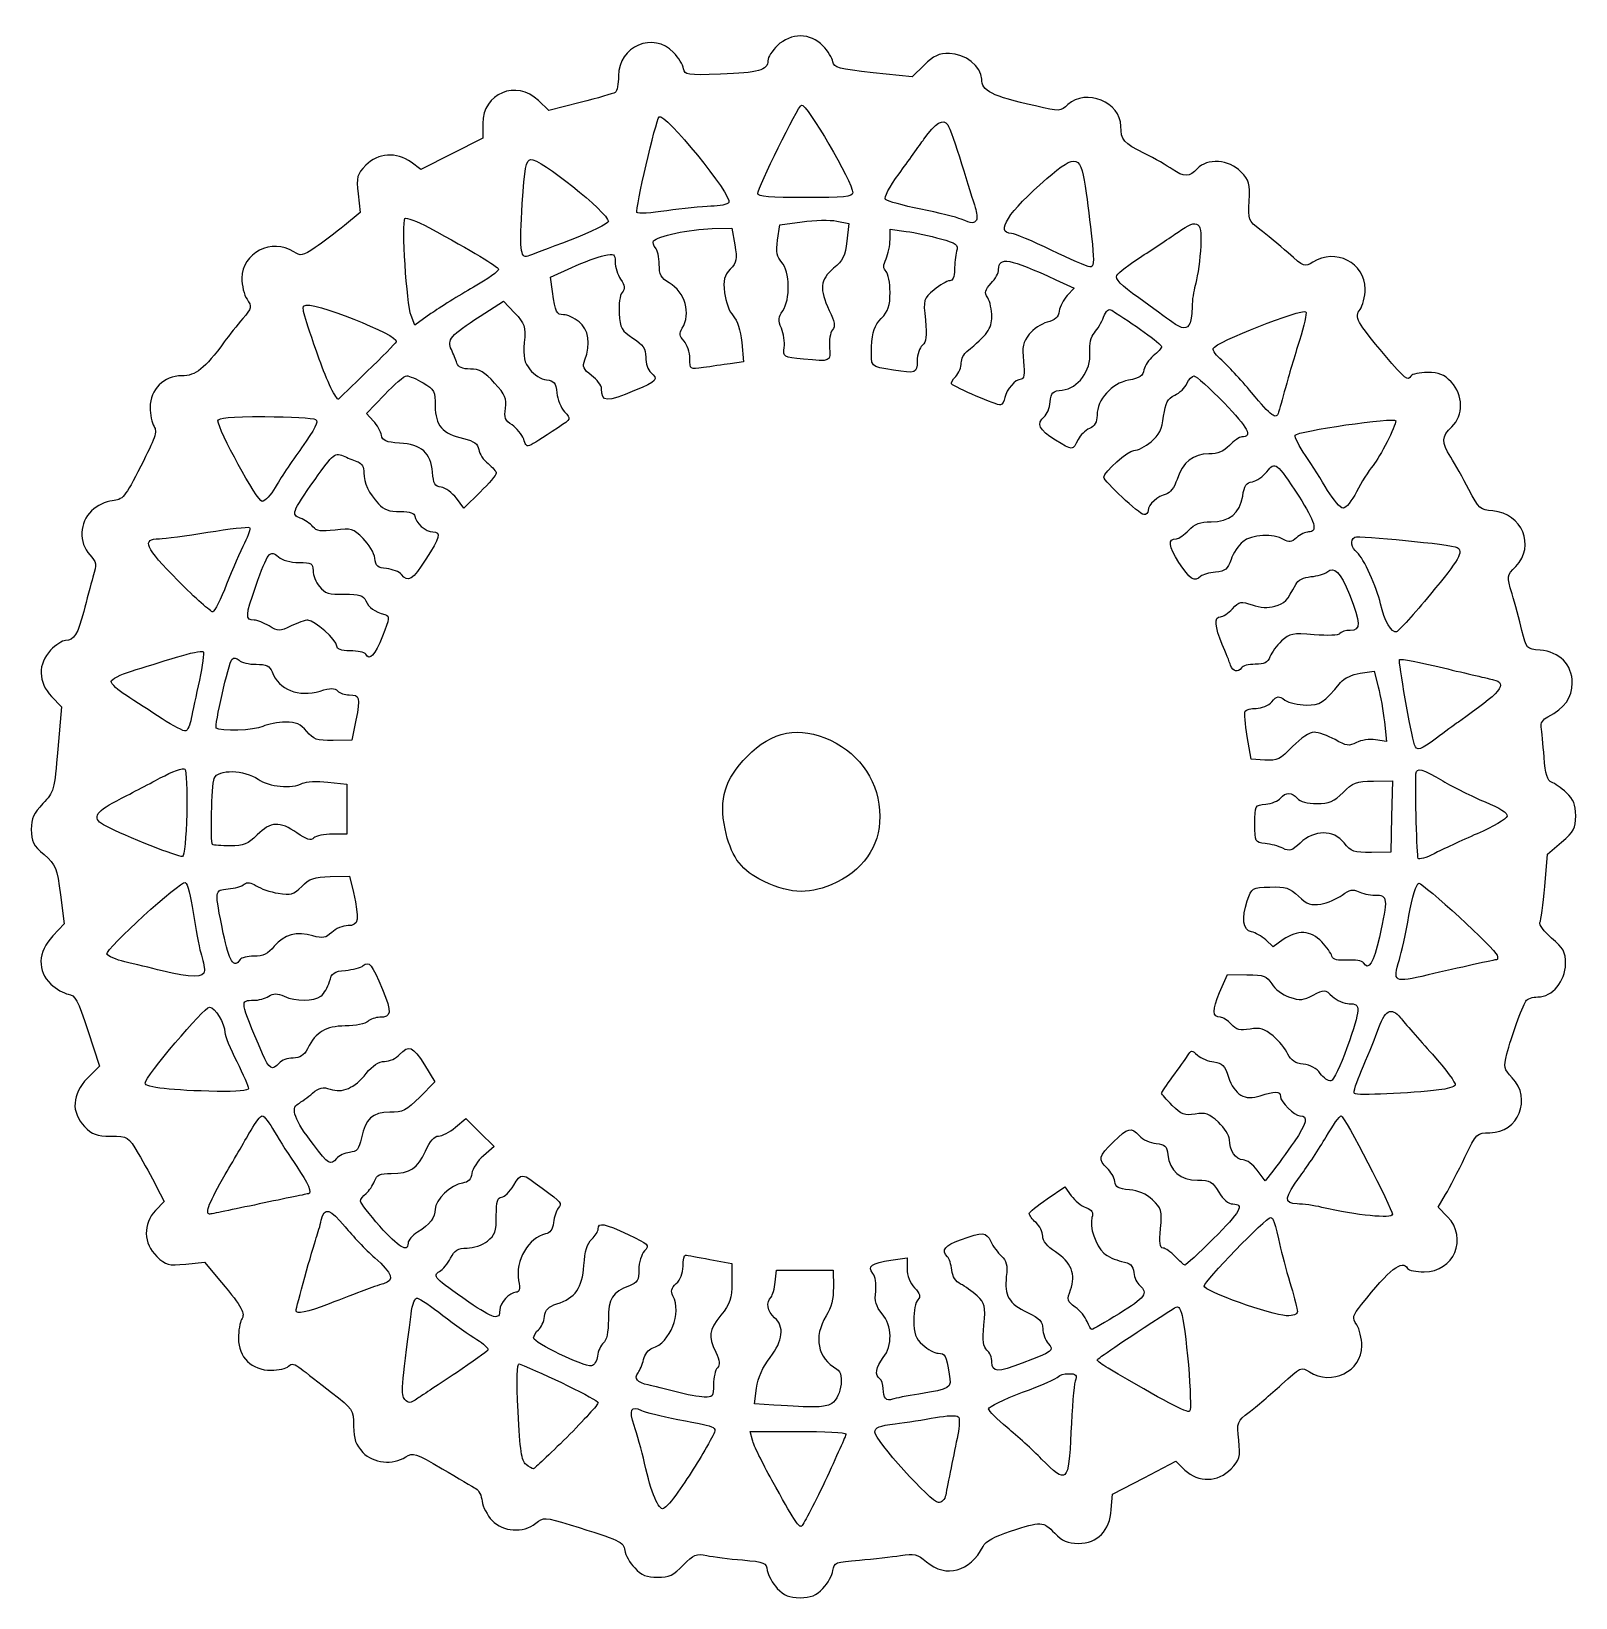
# Model space of a CAD drawing. Header units: centimetres. Extents: x -6.1 to 6, y -3.6 to 8.6.
import ezdxf

# ---------------------------------------------------------------- set-up
doc = ezdxf.new("R2010")
doc.units = ezdxf.units.CM
doc.header["$MEASUREMENT"] = 0
doc.layers.add('Layer 1', color=7, linetype='Continuous')

msp = doc.modelspace()

# ---------------------------------------------------------------- linework, layer by layer
at = {"layer": 'Layer 1', "color": 216}
for points, knots in [([(-0.27232, -3.51107), (-0.31019, -3.47106), (-0.34516, -3.40855), (-0.35004, -3.37217), (-0.35004, -3.37217), (-0.35829, -3.31058), (-0.37165, -3.30493), (-0.54411, -3.29012), (-0.54411, -3.29012), (-0.64597, -3.28137), (-0.77099, -3.26575), (-0.82192, -3.25542), (-0.82192, -3.25542), (-0.90483, -3.23859), (-0.92407, -3.24649), (-1.0057, -3.33085), (-1.0057, -3.33085), (-1.08116, -3.40883), (-1.11567, -3.42508), (-1.20581, -3.42508), (-1.20581, -3.42508), (-1.2903, -3.42508), (-1.33017, -3.40877), (-1.38357, -3.35232), (-1.38357, -3.35232), (-1.42144, -3.31231), (-1.45641, -3.25093), (-1.46129, -3.21594), (-1.46129, -3.21594), (-1.47078, -3.14778), (-1.49369, -3.13702), (-1.88626, -3.01634), (-1.88626, -3.01634), (-2.0884, -2.9542), (-2.09143, -2.95406), (-2.15502, -3.00408), (-2.15502, -3.00408), (-2.25363, -3.08165), (-2.41006, -3.07145), (-2.49503, -2.98191), (-2.49503, -2.98191), (-2.533, -2.94189), (-2.56797, -2.87463), (-2.57274, -2.83244), (-2.57274, -2.83244), (-2.5775, -2.79025), (-2.59926, -2.74578), (-2.62109, -2.73361), (-2.62109, -2.73361), (-2.64291, -2.72145), (-2.76156, -2.65209), (-2.88474, -2.57949), (-2.88474, -2.57949), (-3.09373, -2.45631), (-3.11268, -2.45009), (-3.16823, -2.48649), (-3.16823, -2.48649), (-3.26898, -2.5525), (-3.42085, -2.53651), (-3.50249, -2.45129), (-3.50249, -2.45129), (-3.55953, -2.39175), (-3.57383, -2.35122), (-3.57479, -2.24624), (-3.57479, -2.24624), (-3.57599, -2.11687), (-3.57794, -2.1139), (-3.74785, -1.9831), (-3.74785, -1.9831), (-3.84236, -1.91034), (-3.94901, -1.82763), (-3.98484, -1.79929), (-3.98484, -1.79929), (-4.03542, -1.75928), (-4.05706, -1.75485), (-4.08166, -1.77945), (-4.08166, -1.77945), (-4.09908, -1.79687), (-4.16091, -1.81113), (-4.21905, -1.81113), (-4.21905, -1.81113), (-4.36923, -1.81113), (-4.47332, -1.70868), (-4.47276, -1.56144), (-4.47276, -1.56144), (-4.47254, -1.50231), (-4.46147, -1.43672), (-4.44815, -1.41568), (-4.44815, -1.41568), (-4.41732, -1.36694), (-4.44088, -1.3235), (-4.60543, -1.12578), (-4.60543, -1.12578), (-4.60543, -1.12578), (-4.7366, -0.96816), (-4.7366, -0.96816), (-4.7366, -0.96816), (-4.7366, -0.96816), (-4.88387, -0.98336), (-4.88387, -0.98336), (-4.88387, -0.98336), (-5.01962, -0.99737), (-5.03727, -0.9927), (-5.10935, -0.92364), (-5.10935, -0.92364), (-5.21431, -0.82308), (-5.21865, -0.66909), (-5.11944, -0.56553), (-5.11944, -0.56553), (-5.11944, -0.56553), (-5.05133, -0.49444), (-5.05133, -0.49444), (-5.05133, -0.49444), (-5.05133, -0.49444), (-5.11282, -0.37488), (-5.11282, -0.37488), (-5.11282, -0.37488), (-5.14664, -0.30912), (-5.21003, -0.19478), (-5.25369, -0.12079), (-5.25369, -0.12079), (-5.33242, 0.01265), (-5.33415, 0.01374), (-5.46702, 0.01412), (-5.46702, 0.01412), (-5.57898, 0.01444), (-5.61265, 0.02669), (-5.67207, 0.08871), (-5.67207, 0.08871), (-5.77933, 0.20066), (-5.77113, 0.34082), (-5.65007, 0.4648), (-5.65007, 0.4648), (-5.65007, 0.4648), (-5.55697, 0.56014), (-5.55697, 0.56014), (-5.55697, 0.56014), (-5.55697, 0.56014), (-5.64717, 0.83633), (-5.64717, 0.83633), (-5.64717, 0.83633), (-5.72509, 1.07491), (-5.74587, 1.11373), (-5.7998, 1.12138), (-5.7998, 1.12138), (-5.83414, 1.12626), (-5.89497, 1.16123), (-5.93499, 1.19909), (-5.93499, 1.19909), (-6.04333, 1.30161), (-6.03702, 1.44979), (-5.91901, 1.57443), (-5.91901, 1.57443), (-5.91901, 1.57443), (-5.83027, 1.66815), (-5.83027, 1.66815), (-5.83027, 1.66815), (-5.83027, 1.66815), (-5.85948, 1.89481), (-5.85948, 1.89481), (-5.85948, 1.89481), (-5.88701, 2.10845), (-5.8944, 2.12648), (-5.98791, 2.20844), (-5.98791, 2.20844), (-6.07232, 2.28242), (-6.08713, 2.3116), (-6.08713, 2.40399), (-6.08713, 2.40399), (-6.08713, 2.49129), (-6.06957, 2.53096), (-5.99759, 2.6063), (-5.99759, 2.6063), (-5.90984, 2.69814), (-5.90749, 2.70667), (-5.88046, 3.03075), (-5.88046, 3.03075), (-5.88046, 3.03075), (-5.85287, 3.36148), (-5.85287, 3.36148), (-5.85287, 3.36148), (-5.85287, 3.36148), (-5.93031, 3.44211), (-5.93031, 3.44211), (-5.93031, 3.44211), (-6.03511, 3.55124), (-6.03769, 3.69775), (-5.93666, 3.80321), (-5.93666, 3.80321), (-5.89755, 3.84402), (-5.84543, 3.87742), (-5.82083, 3.87742), (-5.82083, 3.87742), (-5.75507, 3.87742), (-5.72301, 3.92859), (-5.67888, 4.10401), (-5.67888, 4.10401), (-5.65714, 4.19039), (-5.62463, 4.31135), (-5.60661, 4.3728), (-5.60661, 4.3728), (-5.57643, 4.47578), (-5.57843, 4.4894), (-5.63206, 4.54649), (-5.63206, 4.54649), (-5.71871, 4.63873), (-5.71188, 4.79945), (-5.61749, 4.88921), (-5.61749, 4.88921), (-5.57631, 4.92838), (-5.50643, 4.9621), (-5.45646, 4.96692), (-5.45646, 4.96692), (-5.37373, 4.9749), (-5.35975, 4.99185), (-5.23391, 5.23677), (-5.23391, 5.23677), (-5.1219, 5.45478), (-5.10473, 5.50626), (-5.13036, 5.5473), (-5.13036, 5.5473), (-5.14726, 5.57435), (-5.16109, 5.64065), (-5.16109, 5.69462), (-5.16109, 5.69462), (-5.16109, 5.83468), (-5.05497, 5.94117), (-4.9154, 5.94117), (-4.9154, 5.94117), (-4.80624, 5.94117), (-4.73771, 5.99569), (-4.58282, 6.20575), (-4.58282, 6.20575), (-4.54527, 6.25668), (-4.48079, 6.33818), (-4.43954, 6.38686), (-4.43954, 6.38686), (-4.36891, 6.4702), (-4.36694, 6.47901), (-4.40563, 6.53806), (-4.40563, 6.53806), (-4.42822, 6.57255), (-4.44671, 6.64658), (-4.44671, 6.70258), (-4.44671, 6.70258), (-4.44671, 6.89896), (-4.21061, 7.01847), (-4.04152, 6.90768), (-4.04152, 6.90768), (-3.98712, 6.87204), (-3.97319, 6.87481), (-3.87511, 6.94075), (-3.87511, 6.94075), (-3.81624, 6.98034), (-3.71333, 7.05805), (-3.64644, 7.11344), (-3.64644, 7.11344), (-3.64644, 7.11344), (-3.5248, 7.21415), (-3.5248, 7.21415), (-3.5248, 7.21415), (-3.5248, 7.21415), (-3.53979, 7.35936), (-3.53979, 7.35936), (-3.53979, 7.35936), (-3.55355, 7.49274), (-3.54868, 7.51093), (-3.47986, 7.58276), (-3.47986, 7.58276), (-3.38687, 7.67982), (-3.23957, 7.68945), (-3.12652, 7.60587), (-3.12652, 7.60587), (-3.12652, 7.60587), (-3.05201, 7.55078), (-3.05201, 7.55078), (-3.05201, 7.55078), (-3.05201, 7.55078), (-2.81009, 7.67228), (-2.81009, 7.67228), (-2.81009, 7.67228), (-2.81009, 7.67228), (-2.56817, 7.79378), (-2.56817, 7.79378), (-2.56817, 7.79378), (-2.56817, 7.79378), (-2.56817, 7.90763), (-2.56817, 7.90763), (-2.56817, 7.90763), (-2.56817, 8.14483), (-2.30622, 8.25244), (-2.13287, 8.08646), (-2.13287, 8.08646), (-2.13287, 8.08646), (-2.05223, 8.00925), (-2.05223, 8.00925), (-2.05223, 8.00925), (-2.05223, 8.00925), (-1.80758, 8.07161), (-1.80758, 8.07161), (-1.80758, 8.07161), (-1.67303, 8.10591), (-1.55099, 8.14136), (-1.53639, 8.15038), (-1.53639, 8.15038), (-1.52178, 8.15941), (-1.50984, 8.21744), (-1.50984, 8.27934), (-1.50984, 8.27934), (-1.50984, 8.5109), (-1.23663, 8.62679), (-1.0808, 8.46132), (-1.0808, 8.46132), (-1.04311, 8.4213), (-1.00788, 8.36475), (-1.00251, 8.33565), (-1.00251, 8.33565), (-0.99334, 8.28596), (-0.9758, 8.28332), (-0.71551, 8.29245), (-0.71551, 8.29245), (-0.41839, 8.30286), (-0.34567, 8.32357), (-0.34567, 8.39777), (-0.34567, 8.39777), (-0.34567, 8.42364), (-0.31228, 8.4768), (-0.27146, 8.5159), (-0.27146, 8.5159), (-0.16714, 8.61585), (-0.01164, 8.61512), (0.08337, 8.51424), (0.08337, 8.51424), (0.12106, 8.47422), (0.15616, 8.41783), (0.16137, 8.38893), (0.16137, 8.38893), (0.16977, 8.34239), (0.20567, 8.33272), (0.47483, 8.30444), (0.47483, 8.30444), (0.47483, 8.30444), (0.77881, 8.27252), (0.77881, 8.27252), (0.77881, 8.27252), (0.77881, 8.27252), (0.87253, 8.36361), (0.87253, 8.36361), (0.87253, 8.36361), (0.94687, 8.43587), (0.98761, 8.45471), (1.06952, 8.45471), (1.06952, 8.45471), (1.18942, 8.45471), (1.3212, 8.34991), (1.3212, 8.25456), (1.3212, 8.25456), (1.3212, 8.16143), (1.3971, 8.12345), (1.74034, 8.04477), (1.74034, 8.04477), (1.93164, 8.00091), (1.93548, 8.00108), (1.9934, 8.05549), (1.9934, 8.05549), (2.13178, 8.1855), (2.40547, 8.07418), (2.4064, 7.88752), (2.4064, 7.88752), (2.40695, 7.77739), (2.42333, 7.75849), (2.5912, 7.67426), (2.5912, 7.67426), (2.67124, 7.63411), (2.76833, 7.57897), (2.80696, 7.55173), (2.80696, 7.55173), (2.89667, 7.48847), (2.9417, 7.48925), (3.00131, 7.55512), (3.00131, 7.55512), (3.07747, 7.63928), (3.25052, 7.62757), (3.34202, 7.53206), (3.34202, 7.53206), (3.40699, 7.46424), (3.41393, 7.43971), (3.4065, 7.30394), (3.4065, 7.30394), (3.3985, 7.15753), (3.40163, 7.14919), (3.48965, 7.08227), (3.48965, 7.08227), (3.53995, 7.04402), (3.63929, 6.96149), (3.71041, 6.89886), (3.71041, 6.89886), (3.83433, 6.78973), (3.84231, 6.78671), (3.90244, 6.8261), (3.90244, 6.8261), (4.07779, 6.94099), (4.31175, 6.8213), (4.31016, 6.61752), (4.31016, 6.61752), (4.30969, 6.55839), (4.2919, 6.487), (4.27061, 6.45886), (4.27061, 6.45886), (4.22428, 6.39761), (4.24149, 6.36598), (4.46599, 6.09992), (4.46599, 6.09992), (4.62446, 5.9121), (4.64173, 5.89836), (4.66732, 5.93977), (4.66732, 5.93977), (4.67679, 5.95509), (4.73518, 5.96762), (4.79709, 5.96762), (4.79709, 5.96762), (4.88586, 5.96762), (4.92466, 5.95195), (4.98073, 5.89342), (4.98073, 5.89342), (5.07761, 5.7923), (5.07988, 5.63278), (4.98568, 5.54429), (4.98568, 5.54429), (4.90451, 5.46804), (4.90313, 5.42515), (4.97801, 5.30617), (4.97801, 5.30617), (5.01006, 5.25523), (5.07345, 5.14212), (5.11887, 5.05481), (5.11887, 5.05481), (5.19636, 4.90587), (5.20787, 4.89554), (5.30524, 4.88766), (5.30524, 4.88766), (5.53496, 4.86907), (5.6394, 4.61712), (5.48444, 4.45538), (5.48444, 4.45538), (5.41436, 4.38223), (5.41435, 4.38218), (5.45534, 4.24226), (5.45534, 4.24226), (5.47789, 4.16529), (5.51244, 4.03683), (5.53214, 3.95679), (5.53214, 3.95679), (5.56751, 3.81303), (5.56922, 3.81117), (5.67369, 3.80287), (5.67369, 3.80287), (5.82604, 3.79077), (5.92495, 3.68979), (5.92495, 3.54635), (5.92495, 3.54635), (5.92495, 3.43218), (5.86592, 3.35087), (5.73412, 3.28349), (5.73412, 3.28349), (5.69574, 3.26387), (5.67682, 3.23376), (5.68241, 3.20118), (5.68241, 3.20118), (5.68725, 3.17293), (5.69757, 3.06854), (5.70535, 2.9692), (5.70535, 2.9692), (5.71589, 2.8346), (5.73049, 2.78474), (5.76269, 2.7735), (5.76269, 2.7735), (5.78645, 2.7652), (5.83863, 2.72816), (5.87865, 2.69119), (5.87865, 2.69119), (5.93599, 2.63822), (5.95141, 2.60023), (5.95141, 2.51192), (5.95141, 2.51192), (5.95141, 2.41328), (5.93829, 2.38864), (5.84172, 2.30598), (5.84172, 2.30598), (5.84172, 2.30598), (5.73202, 2.21208), (5.73202, 2.21208), (5.73202, 2.21208), (5.73202, 2.21208), (5.71071, 1.95951), (5.71071, 1.95951), (5.71071, 1.95951), (5.69899, 1.82059), (5.68166, 1.69442), (5.67221, 1.67913), (5.67221, 1.67913), (5.66277, 1.66384), (5.70386, 1.60954), (5.76354, 1.55846), (5.76354, 1.55846), (5.85796, 1.47763), (5.87204, 1.45145), (5.87204, 1.35665), (5.87204, 1.35665), (5.87204, 1.22209), (5.76942, 1.09929), (5.65698, 1.09929), (5.65698, 1.09929), (5.61691, 1.09929), (5.57476, 1.08441), (5.56332, 1.06622), (5.56332, 1.06622), (5.53292, 1.01789), (5.44968, 0.78607), (5.41591, 0.6557), (5.41591, 0.6557), (5.38854, 0.55002), (5.39118, 0.53814), (5.45738, 0.46904), (5.45738, 0.46904), (5.61228, 0.30736), (5.50394, 0.04096), (5.28328, 0.04096), (5.28328, 0.04096), (5.18209, 0.04096), (5.1794, 0.03831), (5.08777, -0.15087), (5.08777, -0.15087), (5.03667, -0.25637), (4.9692, -0.38677), (4.93782, -0.44065), (4.93782, -0.44065), (4.93782, -0.44065), (4.88078, -0.53862), (4.88078, -0.53862), (4.88078, -0.53862), (4.88078, -0.53862), (4.95307, -0.61408), (4.95307, -0.61408), (4.95307, -0.61408), (5.11368, -0.78172), (5.00241, -1.04383), (4.77063, -1.04383), (4.77063, -1.04383), (4.70873, -1.04383), (4.65072, -1.03193), (4.64173, -1.01738), (4.64173, -1.01738), (4.5977, -0.94614), (4.50354, -1.01961), (4.28266, -1.29756), (4.28266, -1.29756), (4.20964, -1.38943), (4.2071, -1.40004), (4.24449, -1.4571), (4.24449, -1.4571), (4.26652, -1.49072), (4.28454, -1.56404), (4.28454, -1.62004), (4.28454, -1.62004), (4.28454, -1.81883), (4.04818, -1.93576), (3.8753, -1.82249), (3.8753, -1.82249), (3.81384, -1.78222), (3.80713, -1.7853), (3.65795, -1.92217), (3.65795, -1.92217), (3.57329, -1.99985), (3.4603, -2.09664), (3.40687, -2.13726), (3.40687, -2.13726), (3.31128, -2.20994), (3.30997, -2.21344), (3.3247, -2.35626), (3.3247, -2.35626), (3.33846, -2.48957), (3.33358, -2.50777), (3.26477, -2.57959), (3.26477, -2.57959), (3.16374, -2.68505), (3.01024, -2.68892), (2.9056, -2.58867), (2.9056, -2.58867), (2.9056, -2.58867), (2.83345, -2.51955), (2.83345, -2.51955), (2.83345, -2.51955), (2.83345, -2.51955), (2.58665, -2.64889), (2.58665, -2.64889), (2.58665, -2.64889), (2.58665, -2.64889), (2.33985, -2.77823), (2.33985, -2.77823), (2.33985, -2.77823), (2.33985, -2.77823), (2.33155, -2.8966), (2.33155, -2.8966), (2.33155, -2.8966), (2.31996, -3.06186), (2.22416, -3.1605), (2.07527, -3.1605), (2.07527, -3.1605), (1.98851, -3.1605), (1.95049, -3.14421), (1.89006, -3.08113), (1.89006, -3.08113), (1.79984, -2.98696), (1.78562, -2.98631), (1.5461, -3.06533), (1.5461, -3.06533), (1.42165, -3.10639), (1.35125, -3.14537), (1.3315, -3.18415), (1.3315, -3.18415), (1.23039, -3.38267), (1.04414, -3.43316), (0.89032, -3.30373), (0.89032, -3.30373), (0.81833, -3.24315), (0.7951, -3.23756), (0.68807, -3.255), (0.68807, -3.255), (0.62156, -3.26583), (0.47785, -3.28175), (0.3687, -3.29036), (0.3687, -3.29036), (0.18204, -3.30509), (0.16974, -3.30995), (0.1614, -3.37217), (0.1614, -3.37217), (0.15653, -3.40855), (0.12156, -3.47106), (0.08369, -3.51107), (0.08369, -3.51107), (0.03024, -3.56757), (-0.00956, -3.58383), (-0.09432, -3.58383), (-0.09432, -3.58383), (-0.17907, -3.58383), (-0.21887, -3.56757), (-0.27232, -3.51107)], [0, 0, 0, 0, 0.00613497, 0.00613497, 0.00613497, 0.00613497, 0.01226994, 0.01226994, 0.01226994, 0.01226994, 0.01840491, 0.01840491, 0.01840491, 0.01840491, 0.02453988, 0.02453988, 0.02453988, 0.02453988, 0.03067485, 0.03067485, 0.03067485, 0.03067485, 0.03680982, 0.03680982, 0.03680982, 0.03680982, 0.04294479, 0.04294479, 0.04294479, 0.04294479, 0.04907975, 0.04907975, 0.04907975, 0.04907975, 0.05521472, 0.05521472, 0.05521472, 0.05521472, 0.06134969, 0.06134969, 0.06134969, 0.06134969, 0.06748466, 0.06748466, 0.06748466, 0.06748466, 0.07361963, 0.07361963, 0.07361963, 0.07361963, 0.0797546, 0.0797546, 0.0797546, 0.0797546, 0.08588957, 0.08588957, 0.08588957, 0.08588957, 0.09202454, 0.09202454, 0.09202454, 0.09202454, 0.09815951, 0.09815951, 0.09815951, 0.09815951, 0.10429448, 0.10429448, 0.10429448, 0.10429448, 0.11042945, 0.11042945, 0.11042945, 0.11042945, 0.11656442, 0.11656442, 0.11656442, 0.11656442, 0.12269939, 0.12269939, 0.12269939, 0.12269939, 0.12883436, 0.12883436, 0.12883436, 0.12883436, 0.13496933, 0.13496933, 0.13496933, 0.13496933, 0.14110429, 0.14110429, 0.14110429, 0.14110429, 0.14723926, 0.14723926, 0.14723926, 0.14723926, 0.15337423, 0.15337423, 0.15337423, 0.15337423, 0.1595092, 0.1595092, 0.1595092, 0.1595092, 0.16564417, 0.16564417, 0.16564417, 0.16564417, 0.17177914, 0.17177914, 0.17177914, 0.17177914, 0.17791411, 0.17791411, 0.17791411, 0.17791411, 0.18404908, 0.18404908, 0.18404908, 0.18404908, 0.19018405, 0.19018405, 0.19018405, 0.19018405, 0.19631902, 0.19631902, 0.19631902, 0.19631902, 0.20245399, 0.20245399, 0.20245399, 0.20245399, 0.20858896, 0.20858896, 0.20858896, 0.20858896, 0.21472393, 0.21472393, 0.21472393, 0.21472393, 0.2208589, 0.2208589, 0.2208589, 0.2208589, 0.22699387, 0.22699387, 0.22699387, 0.22699387, 0.23312883, 0.23312883, 0.23312883, 0.23312883, 0.2392638, 0.2392638, 0.2392638, 0.2392638, 0.24539877, 0.24539877, 0.24539877, 0.24539877, 0.25153374, 0.25153374, 0.25153374, 0.25153374, 0.25766871, 0.25766871, 0.25766871, 0.25766871, 0.26380368, 0.26380368, 0.26380368, 0.26380368, 0.26993865, 0.26993865, 0.26993865, 0.26993865, 0.27607362, 0.27607362, 0.27607362, 0.27607362, 0.28220859, 0.28220859, 0.28220859, 0.28220859, 0.28834356, 0.28834356, 0.28834356, 0.28834356, 0.29447853, 0.29447853, 0.29447853, 0.29447853, 0.3006135, 0.3006135, 0.3006135, 0.3006135, 0.30674847, 0.30674847, 0.30674847, 0.30674847, 0.31288344, 0.31288344, 0.31288344, 0.31288344, 0.3190184, 0.3190184, 0.3190184, 0.3190184, 0.32515337, 0.32515337, 0.32515337, 0.32515337, 0.33128834, 0.33128834, 0.33128834, 0.33128834, 0.33742331, 0.33742331, 0.33742331, 0.33742331, 0.34355828, 0.34355828, 0.34355828, 0.34355828, 0.34969325, 0.34969325, 0.34969325, 0.34969325, 0.35582822, 0.35582822, 0.35582822, 0.35582822, 0.36196319, 0.36196319, 0.36196319, 0.36196319, 0.36809816, 0.36809816, 0.36809816, 0.36809816, 0.37423313, 0.37423313, 0.37423313, 0.37423313, 0.3803681, 0.3803681, 0.3803681, 0.3803681, 0.38650307, 0.38650307, 0.38650307, 0.38650307, 0.39263804, 0.39263804, 0.39263804, 0.39263804, 0.39877301, 0.39877301, 0.39877301, 0.39877301, 0.40490798, 0.40490798, 0.40490798, 0.40490798, 0.41104294, 0.41104294, 0.41104294, 0.41104294, 0.41717791, 0.41717791, 0.41717791, 0.41717791, 0.42331288, 0.42331288, 0.42331288, 0.42331288, 0.42944785, 0.42944785, 0.42944785, 0.42944785, 0.43558282, 0.43558282, 0.43558282, 0.43558282, 0.44171779, 0.44171779, 0.44171779, 0.44171779, 0.44785276, 0.44785276, 0.44785276, 0.44785276, 0.45398773, 0.45398773, 0.45398773, 0.45398773, 0.4601227, 0.4601227, 0.4601227, 0.4601227, 0.46625767, 0.46625767, 0.46625767, 0.46625767, 0.47239264, 0.47239264, 0.47239264, 0.47239264, 0.47852761, 0.47852761, 0.47852761, 0.47852761, 0.48466258, 0.48466258, 0.48466258, 0.48466258, 0.49079755, 0.49079755, 0.49079755, 0.49079755, 0.49693252, 0.49693252, 0.49693252, 0.49693252, 0.50306748, 0.50306748, 0.50306748, 0.50306748, 0.50920245, 0.50920245, 0.50920245, 0.50920245, 0.51533742, 0.51533742, 0.51533742, 0.51533742, 0.52147239, 0.52147239, 0.52147239, 0.52147239, 0.52760736, 0.52760736, 0.52760736, 0.52760736, 0.53374233, 0.53374233, 0.53374233, 0.53374233, 0.5398773, 0.5398773, 0.5398773, 0.5398773, 0.54601227, 0.54601227, 0.54601227, 0.54601227, 0.55214724, 0.55214724, 0.55214724, 0.55214724, 0.55828221, 0.55828221, 0.55828221, 0.55828221, 0.56441718, 0.56441718, 0.56441718, 0.56441718, 0.57055215, 0.57055215, 0.57055215, 0.57055215, 0.57668712, 0.57668712, 0.57668712, 0.57668712, 0.58282209, 0.58282209, 0.58282209, 0.58282209, 0.58895706, 0.58895706, 0.58895706, 0.58895706, 0.59509202, 0.59509202, 0.59509202, 0.59509202, 0.60122699, 0.60122699, 0.60122699, 0.60122699, 0.60736196, 0.60736196, 0.60736196, 0.60736196, 0.61349693, 0.61349693, 0.61349693, 0.61349693, 0.6196319, 0.6196319, 0.6196319, 0.6196319, 0.62576687, 0.62576687, 0.62576687, 0.62576687, 0.63190184, 0.63190184, 0.63190184, 0.63190184, 0.63803681, 0.63803681, 0.63803681, 0.63803681, 0.64417178, 0.64417178, 0.64417178, 0.64417178, 0.65030675, 0.65030675, 0.65030675, 0.65030675, 0.65644172, 0.65644172, 0.65644172, 0.65644172, 0.66257669, 0.66257669, 0.66257669, 0.66257669, 0.66871166, 0.66871166, 0.66871166, 0.66871166, 0.67484663, 0.67484663, 0.67484663, 0.67484663, 0.6809816, 0.6809816, 0.6809816, 0.6809816, 0.68711656, 0.68711656, 0.68711656, 0.68711656, 0.69325153, 0.69325153, 0.69325153, 0.69325153, 0.6993865, 0.6993865, 0.6993865, 0.6993865, 0.70552147, 0.70552147, 0.70552147, 0.70552147, 0.71165644, 0.71165644, 0.71165644, 0.71165644, 0.71779141, 0.71779141, 0.71779141, 0.71779141, 0.72392638, 0.72392638, 0.72392638, 0.72392638, 0.73006135, 0.73006135, 0.73006135, 0.73006135, 0.73619632, 0.73619632, 0.73619632, 0.73619632, 0.74233129, 0.74233129, 0.74233129, 0.74233129, 0.74846626, 0.74846626, 0.74846626, 0.74846626, 0.75460123, 0.75460123, 0.75460123, 0.75460123, 0.7607362, 0.7607362, 0.7607362, 0.7607362, 0.76687117, 0.76687117, 0.76687117, 0.76687117, 0.77300613, 0.77300613, 0.77300613, 0.77300613, 0.7791411, 0.7791411, 0.7791411, 0.7791411, 0.78527607, 0.78527607, 0.78527607, 0.78527607, 0.79141104, 0.79141104, 0.79141104, 0.79141104, 0.79754601, 0.79754601, 0.79754601, 0.79754601, 0.80368098, 0.80368098, 0.80368098, 0.80368098, 0.80981595, 0.80981595, 0.80981595, 0.80981595, 0.81595092, 0.81595092, 0.81595092, 0.81595092, 0.82208589, 0.82208589, 0.82208589, 0.82208589, 0.82822086, 0.82822086, 0.82822086, 0.82822086, 0.83435583, 0.83435583, 0.83435583, 0.83435583, 0.8404908, 0.8404908, 0.8404908, 0.8404908, 0.84662577, 0.84662577, 0.84662577, 0.84662577, 0.85276074, 0.85276074, 0.85276074, 0.85276074, 0.85889571, 0.85889571, 0.85889571, 0.85889571, 0.86503067, 0.86503067, 0.86503067, 0.86503067, 0.87116564, 0.87116564, 0.87116564, 0.87116564, 0.87730061, 0.87730061, 0.87730061, 0.87730061, 0.88343558, 0.88343558, 0.88343558, 0.88343558, 0.88957055, 0.88957055, 0.88957055, 0.88957055, 0.89570552, 0.89570552, 0.89570552, 0.89570552, 0.90184049, 0.90184049, 0.90184049, 0.90184049, 0.90797546, 0.90797546, 0.90797546, 0.90797546, 0.91411043, 0.91411043, 0.91411043, 0.91411043, 0.9202454, 0.9202454, 0.9202454, 0.9202454, 0.92638037, 0.92638037, 0.92638037, 0.92638037, 0.93251534, 0.93251534, 0.93251534, 0.93251534, 0.93865031, 0.93865031, 0.93865031, 0.93865031, 0.94478528, 0.94478528, 0.94478528, 0.94478528, 0.95092025, 0.95092025, 0.95092025, 0.95092025, 0.95705521, 0.95705521, 0.95705521, 0.95705521, 0.96319018, 0.96319018, 0.96319018, 0.96319018, 0.96932515, 0.96932515, 0.96932515, 0.96932515, 0.97546012, 0.97546012, 0.97546012, 0.97546012, 0.98159509, 0.98159509, 0.98159509, 0.98159509, 0.98773006, 0.98773006, 0.98773006, 0.98773006, 1, 1, 1, 1]), ([(0.31579, 7.36774), (0.31578, 7.44995), (-0.04407, 8.06615), (-0.08385, 8.05206), (-0.08385, 8.05206), (-0.11002, 8.0428), (-0.42507, 7.40533), (-0.42497, 7.36185), (-0.42497, 7.36185), (-0.42492, 7.33884), (-0.32411, 7.33023), (-0.05455, 7.33023), (-0.05455, 7.33023), (0.24746, 7.33023), (0.31579, 7.33715), (0.31579, 7.36774)], [0, 0, 0, 0, 0.2, 0.2, 0.2, 0.2, 0.4, 0.4, 0.4, 0.4, 0.6, 0.6, 0.6, 0.6, 1, 1, 1, 1]), ([(-0.79041, 7.26264), (-0.72215, 7.26343), (-0.65851, 7.27667), (-0.649, 7.29206), (-0.649, 7.29206), (-0.61755, 7.34295), (-1.15443, 8.00218), (-1.19307, 7.96011), (-1.19307, 7.96011), (-1.21983, 7.93098), (-1.38052, 7.23738), (-1.36597, 7.21384), (-1.36597, 7.21384), (-1.35956, 7.20348), (-1.25537, 7.20989), (-1.13442, 7.2281), (-1.13442, 7.2281), (-1.01348, 7.2463), (-0.85867, 7.26185), (-0.79041, 7.26264)], [0, 0, 0, 0, 0.16666667, 0.16666667, 0.16666667, 0.16666667, 0.33333333, 0.33333333, 0.33333333, 0.33333333, 0.5, 0.5, 0.5, 0.5, 0.66666667, 0.66666667, 0.66666667, 0.66666667, 1, 1, 1, 1]), ([(1.27964, 7.15521), (1.2876, 7.16809), (1.2834, 7.21274), (1.27031, 7.25443), (1.27031, 7.25443), (1.25722, 7.29612), (1.20937, 7.44929), (1.16399, 7.59481), (1.16399, 7.59481), (1.11861, 7.74033), (1.07027, 7.87725), (1.05658, 7.89908), (1.05658, 7.89908), (1.0238, 7.95131), (0.96036, 7.91295), (0.87141, 7.78714), (0.87141, 7.78714), (0.83503, 7.73568), (0.74737, 7.61376), (0.67661, 7.51621), (0.67661, 7.51621), (0.60179, 7.41306), (0.55776, 7.32902), (0.57141, 7.31538), (0.57141, 7.31538), (0.58431, 7.30248), (0.70769, 7.26888), (0.84559, 7.24073), (0.84559, 7.24073), (0.98349, 7.21258), (1.12607, 7.1773), (1.16245, 7.16234), (1.16245, 7.16234), (1.24707, 7.12755), (1.26198, 7.12664), (1.27964, 7.15521)], [0, 0, 0, 0, 0.1, 0.1, 0.1, 0.1, 0.2, 0.2, 0.2, 0.2, 0.3, 0.3, 0.3, 0.3, 0.4, 0.4, 0.4, 0.4, 0.5, 0.5, 0.5, 0.5, 0.6, 0.6, 0.6, 0.6, 0.7, 0.7, 0.7, 0.7, 0.8, 0.8, 0.8, 0.8, 1, 1, 1, 1]), ([(-1.88687, 6.99975), (-1.72316, 7.06227), (-1.58921, 7.12712), (-1.58921, 7.14387), (-1.58921, 7.14387), (-1.58921, 7.21155), (-2.12696, 7.64176), (-2.1953, 7.62875), (-2.1953, 7.62875), (-2.22978, 7.62219), (-2.24153, 7.55934), (-2.25993, 7.28318), (-2.25993, 7.28318), (-2.28306, 6.9361), (-2.2744, 6.85275), (-2.21737, 6.8739), (-2.21737, 6.8739), (-2.19931, 6.8806), (-2.05058, 6.93723), (-1.88687, 6.99975)], [0, 0, 0, 0, 0.16666667, 0.16666667, 0.16666667, 0.16666667, 0.33333333, 0.33333333, 0.33333333, 0.33333333, 0.5, 0.5, 0.5, 0.5, 0.66666667, 0.66666667, 0.66666667, 0.66666667, 1, 1, 1, 1]), ([(2.18408, 6.96643), (2.17442, 7.06465), (2.15303, 7.24384), (2.13654, 7.36461), (2.13654, 7.36461), (2.09478, 7.67057), (2.06511, 7.68152), (1.8289, 7.47822), (1.8289, 7.47822), (1.52756, 7.21886), (1.42196, 7.05468), (1.55428, 7.05126), (1.55428, 7.05126), (1.57888, 7.05062), (1.71808, 6.99214), (1.8636, 6.92129), (1.8636, 6.92129), (2.00912, 6.85045), (2.14471, 6.79144), (2.16491, 6.79016), (2.16491, 6.79016), (2.19446, 6.78829), (2.1982, 6.82275), (2.18408, 6.96643)], [0, 0, 0, 0, 0.14285714, 0.14285714, 0.14285714, 0.14285714, 0.28571429, 0.28571429, 0.28571429, 0.28571429, 0.42857143, 0.42857143, 0.42857143, 0.42857143, 0.57142857, 0.57142857, 0.57142857, 0.57142857, 0.71428571, 0.71428571, 0.71428571, 0.71428571, 1, 1, 1, 1]), ([(-2.64128, 6.63136), (-2.5287, 6.69559), (-2.43999, 6.75885), (-2.44416, 6.77194), (-2.44416, 6.77194), (-2.45153, 6.79508), (-2.64464, 6.91071), (-2.98793, 7.09756), (-2.98793, 7.09756), (-3.08055, 7.14797), (-3.16476, 7.17927), (-3.17505, 7.16712), (-3.17505, 7.16712), (-3.20165, 7.13573), (-3.16103, 6.49832), (-3.12684, 6.41047), (-3.12684, 6.41047), (-3.12684, 6.41047), (-3.09839, 6.33737), (-3.09839, 6.33737), (-3.09839, 6.33737), (-3.09839, 6.33737), (-2.97219, 6.42597), (-2.97219, 6.42597), (-2.97219, 6.42597), (-2.90277, 6.4747), (-2.75387, 6.56712), (-2.64128, 6.63136)], [0, 0, 0, 0, 0.125, 0.125, 0.125, 0.125, 0.25, 0.25, 0.25, 0.25, 0.375, 0.375, 0.375, 0.375, 0.5, 0.5, 0.5, 0.5, 0.625, 0.625, 0.625, 0.625, 0.75, 0.75, 0.75, 0.75, 1, 1, 1, 1]), ([(-0.63883, 6.03574), (-0.63883, 6.03574), (-0.53511, 6.05094), (-0.53511, 6.05094), (-0.53511, 6.05094), (-0.53511, 6.05094), (-0.54963, 6.2011), (-0.54963, 6.2011), (-0.54963, 6.2011), (-0.55901, 6.298), (-0.58281, 6.37181), (-0.61673, 6.40915), (-0.61673, 6.40915), (-0.64615, 6.44155), (-0.67534, 6.52067), (-0.68303, 6.58886), (-0.68303, 6.58886), (-0.69435, 6.68928), (-0.68662, 6.72148), (-0.63906, 6.7721), (-0.63906, 6.7721), (-0.58824, 6.8262), (-0.584, 6.84894), (-0.60349, 6.96281), (-0.60349, 6.96281), (-0.60349, 6.96281), (-0.62563, 7.0921), (-0.62563, 7.0921), (-0.62563, 7.0921), (-0.62563, 7.0921), (-0.78059, 7.08878), (-0.78059, 7.08878), (-0.78059, 7.08878), (-0.95276, 7.08508), (-1.21306, 7.03018), (-1.23624, 6.99267), (-1.23624, 6.99267), (-1.24448, 6.97934), (-1.23798, 6.95518), (-1.22178, 6.93899), (-1.22178, 6.93899), (-1.20559, 6.92279), (-1.19234, 6.86497), (-1.19234, 6.8105), (-1.19234, 6.8105), (-1.19234, 6.72915), (-1.17856, 6.70331), (-1.11522, 6.66589), (-1.11522, 6.66589), (-0.99074, 6.59236), (-0.94221, 6.42537), (-1.01257, 6.3127), (-1.01257, 6.3127), (-1.03861, 6.27101), (-1.03618, 6.25247), (-0.99934, 6.21176), (-0.99934, 6.21176), (-0.97452, 6.18433), (-0.95421, 6.12309), (-0.95421, 6.07566), (-0.95421, 6.07566), (-0.95421, 5.99011), (-0.95338, 5.98955), (-0.84838, 6.00499), (-0.84838, 6.00499), (-0.79017, 6.01354), (-0.69587, 6.02738), (-0.63883, 6.03574)], [0, 0, 0, 0, 0.05555556, 0.05555556, 0.05555556, 0.05555556, 0.11111111, 0.11111111, 0.11111111, 0.11111111, 0.16666667, 0.16666667, 0.16666667, 0.16666667, 0.22222222, 0.22222222, 0.22222222, 0.22222222, 0.27777778, 0.27777778, 0.27777778, 0.27777778, 0.33333333, 0.33333333, 0.33333333, 0.33333333, 0.38888889, 0.38888889, 0.38888889, 0.38888889, 0.44444444, 0.44444444, 0.44444444, 0.44444444, 0.5, 0.5, 0.5, 0.5, 0.55555556, 0.55555556, 0.55555556, 0.55555556, 0.61111111, 0.61111111, 0.61111111, 0.61111111, 0.66666667, 0.66666667, 0.66666667, 0.66666667, 0.72222222, 0.72222222, 0.72222222, 0.72222222, 0.77777778, 0.77777778, 0.77777778, 0.77777778, 0.83333333, 0.83333333, 0.83333333, 0.83333333, 0.88888889, 0.88888889, 0.88888889, 0.88888889, 1, 1, 1, 1]), ([(0.13478, 6.16288), (0.13011, 6.21702), (0.14038, 6.27828), (0.15758, 6.29901), (0.15758, 6.29901), (0.18214, 6.3286), (0.17691, 6.3614), (0.13326, 6.45156), (0.13326, 6.45156), (0.05349, 6.61634), (0.06103, 6.69063), (0.16652, 6.77929), (0.16652, 6.77929), (0.24018, 6.84121), (0.25804, 6.87757), (0.27099, 6.99194), (0.27099, 6.99194), (0.27099, 6.99194), (0.28661, 7.1299), (0.28661, 7.1299), (0.28661, 7.1299), (0.28661, 7.1299), (0.19146, 7.14775), (0.19146, 7.14775), (0.19146, 7.14775), (0.13913, 7.15757), (0.0177, 7.15502), (-0.07838, 7.14208), (-0.07838, 7.14208), (-0.07838, 7.14208), (-0.25307, 7.11856), (-0.25307, 7.11856), (-0.25307, 7.11856), (-0.25307, 7.11856), (-0.26978, 6.9995), (-0.26978, 6.9995), (-0.26978, 6.9995), (-0.28315, 6.90423), (-0.27654, 6.86952), (-0.23671, 6.82582), (-0.23671, 6.82582), (-0.17313, 6.75606), (-0.16872, 6.53456), (-0.22918, 6.44823), (-0.22918, 6.44823), (-0.26396, 6.39857), (-0.26591, 6.37454), (-0.2402, 6.31246), (-0.2402, 6.31246), (-0.22302, 6.27098), (-0.21293, 6.20321), (-0.21778, 6.16186), (-0.21778, 6.16186), (-0.22645, 6.08803), (-0.22377, 6.08642), (-0.06786, 6.07153), (-0.06786, 6.07153), (0.14556, 6.05114), (0.14445, 6.05064), (0.13478, 6.16288)], [0, 0, 0, 0, 0.0625, 0.0625, 0.0625, 0.0625, 0.125, 0.125, 0.125, 0.125, 0.1875, 0.1875, 0.1875, 0.1875, 0.25, 0.25, 0.25, 0.25, 0.3125, 0.3125, 0.3125, 0.3125, 0.375, 0.375, 0.375, 0.375, 0.4375, 0.4375, 0.4375, 0.4375, 0.5, 0.5, 0.5, 0.5, 0.5625, 0.5625, 0.5625, 0.5625, 0.625, 0.625, 0.625, 0.625, 0.6875, 0.6875, 0.6875, 0.6875, 0.75, 0.75, 0.75, 0.75, 0.8125, 0.8125, 0.8125, 0.8125, 0.875, 0.875, 0.875, 0.875, 1, 1, 1, 1]), ([(0.8185, 6.05699), (0.8185, 6.10614), (0.83652, 6.16131), (0.85856, 6.1796), (0.85856, 6.1796), (0.89009, 6.20577), (0.89505, 6.24765), (0.88187, 6.37628), (0.88187, 6.37628), (0.8655, 6.53612), (0.86699, 6.54128), (0.94968, 6.61086), (0.94968, 6.61086), (0.99618, 6.64999), (1.05117, 6.682), (1.07188, 6.682), (1.07188, 6.682), (1.09665, 6.682), (1.10966, 6.71142), (1.1099, 6.76799), (1.1099, 6.76799), (1.1101, 6.81528), (1.11726, 6.88008), (1.12582, 6.91199), (1.12582, 6.91199), (1.1396, 6.9634), (1.12527, 6.97453), (0.99978, 7.00984), (0.99978, 7.00984), (0.9219, 7.03175), (0.80163, 7.0576), (0.73251, 7.06728), (0.73251, 7.06728), (0.73251, 7.06728), (0.60683, 7.08488), (0.60683, 7.08488), (0.60683, 7.08488), (0.60683, 7.08488), (0.60683, 7.00375), (0.60683, 7.00375), (0.60683, 7.00375), (0.60683, 6.95912), (0.59287, 6.89197), (0.5758, 6.85451), (0.5758, 6.85451), (0.55206, 6.80241), (0.55206, 6.7791), (0.5758, 6.75537), (0.5758, 6.75537), (0.59287, 6.7383), (0.60683, 6.66486), (0.60683, 6.59217), (0.60683, 6.59217), (0.60683, 6.48617), (0.59332, 6.4459), (0.53862, 6.3888), (0.53862, 6.3888), (0.48442, 6.33223), (0.46898, 6.28699), (0.46345, 6.16852), (0.46345, 6.16852), (0.45595, 6.00777), (0.45007, 6.01411), (0.63329, 5.98525), (0.63329, 5.98525), (0.8071, 5.95787), (0.8185, 5.96229), (0.8185, 6.05699)], [0, 0, 0, 0, 0.05555556, 0.05555556, 0.05555556, 0.05555556, 0.11111111, 0.11111111, 0.11111111, 0.11111111, 0.16666667, 0.16666667, 0.16666667, 0.16666667, 0.22222222, 0.22222222, 0.22222222, 0.22222222, 0.27777778, 0.27777778, 0.27777778, 0.27777778, 0.33333333, 0.33333333, 0.33333333, 0.33333333, 0.38888889, 0.38888889, 0.38888889, 0.38888889, 0.44444444, 0.44444444, 0.44444444, 0.44444444, 0.5, 0.5, 0.5, 0.5, 0.55555556, 0.55555556, 0.55555556, 0.55555556, 0.61111111, 0.61111111, 0.61111111, 0.61111111, 0.66666667, 0.66666667, 0.66666667, 0.66666667, 0.72222222, 0.72222222, 0.72222222, 0.72222222, 0.77777778, 0.77777778, 0.77777778, 0.77777778, 0.83333333, 0.83333333, 0.83333333, 0.83333333, 0.88888889, 0.88888889, 0.88888889, 0.88888889, 1, 1, 1, 1]), ([(2.94556, 6.35343), (2.95439, 6.37645), (2.96162, 6.43421), (2.96162, 6.48178), (2.96162, 6.48178), (2.96162, 6.52935), (2.97254, 6.60279), (2.98589, 6.64498), (2.98589, 6.64498), (2.99924, 6.68717), (3.01721, 6.80834), (3.02583, 6.91424), (3.02583, 6.91424), (3.04491, 7.14863), (3.0135, 7.17546), (2.85275, 7.06211), (2.85275, 7.06211), (2.79359, 7.0204), (2.66638, 6.9357), (2.57006, 6.87389), (2.57006, 6.87389), (2.47375, 6.81207), (2.38555, 6.74472), (2.37407, 6.72421), (2.37407, 6.72421), (2.35895, 6.69719), (2.40605, 6.64879), (2.54496, 6.54857), (2.54496, 6.54857), (2.65043, 6.47247), (2.76649, 6.38869), (2.80287, 6.36237), (2.80287, 6.36237), (2.88575, 6.30242), (2.92504, 6.29996), (2.94556, 6.35343)], [0, 0, 0, 0, 0.1, 0.1, 0.1, 0.1, 0.2, 0.2, 0.2, 0.2, 0.3, 0.3, 0.3, 0.3, 0.4, 0.4, 0.4, 0.4, 0.5, 0.5, 0.5, 0.5, 0.6, 0.6, 0.6, 0.6, 0.7, 0.7, 0.7, 0.7, 0.8, 0.8, 0.8, 0.8, 1, 1, 1, 1]), ([(-1.38416, 5.826), (-1.20875, 5.90045), (-1.19551, 5.91537), (-1.25848, 5.96762), (-1.25848, 5.96762), (-1.28031, 5.98574), (-1.29817, 6.03878), (-1.29817, 6.08549), (-1.29817, 6.08549), (-1.29817, 6.15461), (-1.31664, 6.18235), (-1.39739, 6.23446), (-1.39739, 6.23446), (-1.48658, 6.29203), (-1.49743, 6.3114), (-1.50476, 6.42616), (-1.50476, 6.42616), (-1.5093, 6.49736), (-1.49914, 6.5704), (-1.48178, 6.59132), (-1.48178, 6.59132), (-1.45756, 6.6205), (-1.46016, 6.64331), (-1.49348, 6.69417), (-1.49348, 6.69417), (-1.51703, 6.73011), (-1.5363, 6.79064), (-1.5363, 6.82869), (-1.5363, 6.82869), (-1.5363, 6.8929), (-1.54248, 6.89654), (-1.62228, 6.87937), (-1.62228, 6.87937), (-1.66958, 6.86919), (-1.78293, 6.82721), (-1.87418, 6.78607), (-1.87418, 6.78607), (-1.87418, 6.78607), (-2.04008, 6.71129), (-2.04008, 6.71129), (-2.04008, 6.71129), (-2.04008, 6.71129), (-2.02411, 6.59742), (-2.02411, 6.59742), (-2.02411, 6.59742), (-2.00111, 6.43352), (-1.99337, 6.41742), (-1.93757, 6.41742), (-1.93757, 6.41742), (-1.90997, 6.41742), (-1.85602, 6.39274), (-1.81768, 6.36258), (-1.81768, 6.36258), (-1.74288, 6.30375), (-1.72542, 6.1891), (-1.77243, 6.06546), (-1.77243, 6.06546), (-1.79326, 6.01069), (-1.78537, 5.99257), (-1.71952, 5.94388), (-1.71952, 5.94388), (-1.67695, 5.91241), (-1.64213, 5.86519), (-1.64213, 5.83895), (-1.64213, 5.83895), (-1.64213, 5.73565), (-1.60177, 5.73363), (-1.38416, 5.826)], [0, 0, 0, 0, 0.05555556, 0.05555556, 0.05555556, 0.05555556, 0.11111111, 0.11111111, 0.11111111, 0.11111111, 0.16666667, 0.16666667, 0.16666667, 0.16666667, 0.22222222, 0.22222222, 0.22222222, 0.22222222, 0.27777778, 0.27777778, 0.27777778, 0.27777778, 0.33333333, 0.33333333, 0.33333333, 0.33333333, 0.38888889, 0.38888889, 0.38888889, 0.38888889, 0.44444444, 0.44444444, 0.44444444, 0.44444444, 0.5, 0.5, 0.5, 0.5, 0.55555556, 0.55555556, 0.55555556, 0.55555556, 0.61111111, 0.61111111, 0.61111111, 0.61111111, 0.66666667, 0.66666667, 0.66666667, 0.66666667, 0.72222222, 0.72222222, 0.72222222, 0.72222222, 0.77777778, 0.77777778, 0.77777778, 0.77777778, 0.83333333, 0.83333333, 0.83333333, 0.83333333, 0.88888889, 0.88888889, 0.88888889, 0.88888889, 1, 1, 1, 1]), ([(1.50253, 5.77138), (1.51434, 5.83547), (1.58352, 5.91471), (1.62766, 5.91471), (1.62766, 5.91471), (1.65244, 5.91471), (1.65761, 5.95142), (1.64724, 6.05361), (1.64724, 6.05361), (1.63549, 6.16942), (1.64268, 6.20456), (1.69051, 6.26496), (1.69051, 6.26496), (1.72206, 6.30479), (1.78581, 6.34717), (1.83219, 6.35912), (1.83219, 6.35912), (1.89377, 6.37499), (1.91893, 6.39828), (1.92545, 6.44544), (1.92545, 6.44544), (1.93037, 6.48096), (1.95834, 6.53586), (1.98762, 6.56745), (1.98762, 6.56745), (1.98762, 6.56745), (2.04085, 6.62487), (2.04085, 6.62487), (2.04085, 6.62487), (2.04085, 6.62487), (1.89931, 6.69009), (1.89931, 6.69009), (1.89931, 6.69009), (1.53569, 6.85763), (1.4535, 6.87246), (1.4535, 6.77052), (1.4535, 6.77052), (1.4535, 6.74554), (1.42714, 6.69704), (1.39492, 6.66274), (1.39492, 6.66274), (1.3457, 6.61035), (1.34147, 6.59216), (1.36846, 6.54895), (1.36846, 6.54895), (1.38612, 6.52066), (1.40058, 6.45476), (1.40058, 6.40251), (1.40058, 6.40251), (1.40058, 6.31051), (1.36265, 6.25802), (1.20509, 6.13195), (1.20509, 6.13195), (1.18164, 6.11318), (1.16245, 6.07245), (1.16245, 6.04142), (1.16245, 6.04142), (1.16245, 6.0104), (1.14268, 5.96317), (1.11852, 5.93647), (1.11852, 5.93647), (1.09436, 5.90977), (1.07947, 5.88328), (1.08545, 5.8776), (1.08545, 5.8776), (1.11496, 5.84955), (1.44374, 5.70869), (1.46673, 5.71425), (1.46673, 5.71425), (1.48128, 5.71778), (1.49739, 5.74348), (1.50253, 5.77138)], [0, 0, 0, 0, 0.05263158, 0.05263158, 0.05263158, 0.05263158, 0.10526316, 0.10526316, 0.10526316, 0.10526316, 0.15789474, 0.15789474, 0.15789474, 0.15789474, 0.21052632, 0.21052632, 0.21052632, 0.21052632, 0.26315789, 0.26315789, 0.26315789, 0.26315789, 0.31578947, 0.31578947, 0.31578947, 0.31578947, 0.36842105, 0.36842105, 0.36842105, 0.36842105, 0.42105263, 0.42105263, 0.42105263, 0.42105263, 0.47368421, 0.47368421, 0.47368421, 0.47368421, 0.52631579, 0.52631579, 0.52631579, 0.52631579, 0.57894737, 0.57894737, 0.57894737, 0.57894737, 0.63157895, 0.63157895, 0.63157895, 0.63157895, 0.68421053, 0.68421053, 0.68421053, 0.68421053, 0.73684211, 0.73684211, 0.73684211, 0.73684211, 0.78947368, 0.78947368, 0.78947368, 0.78947368, 0.84210526, 0.84210526, 0.84210526, 0.84210526, 0.89473684, 0.89473684, 0.89473684, 0.89473684, 1, 1, 1, 1]), ([(-3.47063, 5.97411), (-3.35443, 6.08683), (-3.25176, 6.19134), (-3.24248, 6.20637), (-3.24248, 6.20637), (-3.21151, 6.25647), (-3.91681, 6.5328), (-3.96152, 6.48809), (-3.96152, 6.48809), (-3.97927, 6.47035), (-3.96614, 6.42437), (-3.84231, 6.07045), (-3.84231, 6.07045), (-3.78458, 5.90545), (-3.70739, 5.74615), (-3.69194, 5.76011), (-3.69194, 5.76011), (-3.68642, 5.7651), (-3.58683, 5.8614), (-3.47063, 5.97411)], [0, 0, 0, 0, 0.16666667, 0.16666667, 0.16666667, 0.16666667, 0.33333333, 0.33333333, 0.33333333, 0.33333333, 0.5, 0.5, 0.5, 0.5, 0.66666667, 0.66666667, 0.66666667, 0.66666667, 1, 1, 1, 1]), ([(-1.97866, 5.53959), (-1.8787, 5.60527), (-1.87867, 5.60534), (-1.93039, 5.66079), (-1.93039, 5.66079), (-1.95885, 5.6913), (-1.98601, 5.75794), (-1.99073, 5.80887), (-1.99073, 5.80887), (-1.99802, 5.88747), (-2.01024, 5.90274), (-2.07149, 5.90979), (-2.07149, 5.90979), (-2.11119, 5.91437), (-2.16892, 5.95009), (-2.19977, 5.98917), (-2.19977, 5.98917), (-2.24537, 6.04693), (-2.25372, 6.0864), (-2.2444, 6.20006), (-2.2444, 6.20006), (-2.23382, 6.32907), (-2.23965, 6.34701), (-2.31976, 6.43195), (-2.31976, 6.43195), (-2.31976, 6.43195), (-2.40659, 6.52401), (-2.40659, 6.52401), (-2.40659, 6.52401), (-2.40659, 6.52401), (-2.58851, 6.40633), (-2.58851, 6.40633), (-2.58851, 6.40633), (-2.81943, 6.25695), (-2.84939, 6.22206), (-2.81268, 6.14532), (-2.81268, 6.14532), (-2.79726, 6.11307), (-2.77798, 6.06585), (-2.76984, 6.04038), (-2.76984, 6.04038), (-2.75956, 6.00822), (-2.72746, 5.99408), (-2.66468, 5.99408), (-2.66468, 5.99408), (-2.59239, 5.99408), (-2.55462, 5.97227), (-2.47572, 5.88494), (-2.47572, 5.88494), (-2.39226, 5.79256), (-2.3793, 5.76234), (-2.39132, 5.68826), (-2.39132, 5.68826), (-2.40307, 5.61583), (-2.39424, 5.59335), (-2.34014, 5.5579), (-2.34014, 5.5579), (-2.30419, 5.53434), (-2.26321, 5.48467), (-2.24909, 5.44752), (-2.24909, 5.44752), (-2.22031, 5.37184), (-2.24864, 5.3622), (-1.97866, 5.53959)], [0, 0, 0, 0, 0.05882353, 0.05882353, 0.05882353, 0.05882353, 0.11764706, 0.11764706, 0.11764706, 0.11764706, 0.17647059, 0.17647059, 0.17647059, 0.17647059, 0.23529412, 0.23529412, 0.23529412, 0.23529412, 0.29411765, 0.29411765, 0.29411765, 0.29411765, 0.35294118, 0.35294118, 0.35294118, 0.35294118, 0.41176471, 0.41176471, 0.41176471, 0.41176471, 0.47058824, 0.47058824, 0.47058824, 0.47058824, 0.52941176, 0.52941176, 0.52941176, 0.52941176, 0.58823529, 0.58823529, 0.58823529, 0.58823529, 0.64705882, 0.64705882, 0.64705882, 0.64705882, 0.70588235, 0.70588235, 0.70588235, 0.70588235, 0.76470588, 0.76470588, 0.76470588, 0.76470588, 0.82352941, 0.82352941, 0.82352941, 0.82352941, 0.88235294, 0.88235294, 0.88235294, 0.88235294, 1, 1, 1, 1]), ([(2.07306, 5.4446), (2.08934, 5.4776), (2.12924, 5.51636), (2.16173, 5.53072), (2.16173, 5.53072), (2.20338, 5.54914), (2.22079, 5.5796), (2.22079, 5.63406), (2.22079, 5.63406), (2.22079, 5.75557), (2.33346, 5.88127), (2.46571, 5.90731), (2.46571, 5.90731), (2.55277, 5.92445), (2.57986, 5.94249), (2.58636, 5.98768), (2.58636, 5.98768), (2.59097, 6.01972), (2.62372, 6.06873), (2.65912, 6.09658), (2.65912, 6.09658), (2.69453, 6.12443), (2.72334, 6.15741), (2.72316, 6.16987), (2.72316, 6.16987), (2.72288, 6.18822), (2.49314, 6.35498), (2.33464, 6.45188), (2.33464, 6.45188), (2.31069, 6.46651), (2.29116, 6.45009), (2.27174, 6.39901), (2.27174, 6.39901), (2.25624, 6.35825), (2.22406, 6.30335), (2.20021, 6.27701), (2.20021, 6.27701), (2.17168, 6.24548), (2.15947, 6.193), (2.16449, 6.12348), (2.16449, 6.12348), (2.17476, 5.9812), (2.07287, 5.84229), (1.94952, 5.83039), (1.94952, 5.83039), (1.87446, 5.82315), (1.86257, 5.81149), (1.85546, 5.73808), (1.85546, 5.73808), (1.85098, 5.69187), (1.83014, 5.63981), (1.80915, 5.6224), (1.80915, 5.6224), (1.74384, 5.56819), (1.76644, 5.52076), (1.89605, 5.44009), (1.89605, 5.44009), (2.03118, 5.35598), (2.02932, 5.35594), (2.07306, 5.4446)], [0, 0, 0, 0, 0.0625, 0.0625, 0.0625, 0.0625, 0.125, 0.125, 0.125, 0.125, 0.1875, 0.1875, 0.1875, 0.1875, 0.25, 0.25, 0.25, 0.25, 0.3125, 0.3125, 0.3125, 0.3125, 0.375, 0.375, 0.375, 0.375, 0.4375, 0.4375, 0.4375, 0.4375, 0.5, 0.5, 0.5, 0.5, 0.5625, 0.5625, 0.5625, 0.5625, 0.625, 0.625, 0.625, 0.625, 0.6875, 0.6875, 0.6875, 0.6875, 0.75, 0.75, 0.75, 0.75, 0.8125, 0.8125, 0.8125, 0.8125, 0.875, 0.875, 0.875, 0.875, 1, 1, 1, 1]), ([(3.63496, 5.65674), (3.64058, 5.67493), (3.66486, 5.76125), (3.68891, 5.84856), (3.68891, 5.84856), (3.71296, 5.93587), (3.76185, 6.10128), (3.79756, 6.21613), (3.79756, 6.21613), (3.83327, 6.33099), (3.85602, 6.43142), (3.84813, 6.43931), (3.84813, 6.43931), (3.81766, 6.46978), (3.14153, 6.20308), (3.12522, 6.15416), (3.12522, 6.15416), (3.12017, 6.13901), (3.1505, 6.09761), (3.19261, 6.06217), (3.19261, 6.06217), (3.23473, 6.02673), (3.33929, 5.91357), (3.42498, 5.8107), (3.42498, 5.8107), (3.58247, 5.62164), (3.61642, 5.59675), (3.63496, 5.65674)], [0, 0, 0, 0, 0.125, 0.125, 0.125, 0.125, 0.25, 0.25, 0.25, 0.25, 0.375, 0.375, 0.375, 0.375, 0.5, 0.5, 0.5, 0.5, 0.625, 0.625, 0.625, 0.625, 0.75, 0.75, 0.75, 0.75, 1, 1, 1, 1]), ([(-2.46234, 5.1823), (-2.46234, 5.19531), (-2.49131, 5.22873), (-2.52671, 5.25658), (-2.52671, 5.25658), (-2.56212, 5.28443), (-2.59486, 5.33377), (-2.59947, 5.36622), (-2.59947, 5.36622), (-2.60584, 5.411), (-2.63431, 5.43161), (-2.71755, 5.4517), (-2.71755, 5.4517), (-2.88326, 5.4917), (-2.93859, 5.55498), (-2.93859, 5.70453), (-2.93859, 5.70453), (-2.93859, 5.82038), (-2.94587, 5.8344), (-3.0327, 5.88564), (-3.0327, 5.88564), (-3.08447, 5.91618), (-3.14227, 5.94117), (-3.16116, 5.94117), (-3.16116, 5.94117), (-3.18004, 5.94117), (-3.25813, 5.87494), (-3.33468, 5.79399), (-3.33468, 5.79399), (-3.33468, 5.79399), (-3.47387, 5.64682), (-3.47387, 5.64682), (-3.47387, 5.64682), (-3.47387, 5.64682), (-3.42054, 5.58894), (-3.42054, 5.58894), (-3.42054, 5.58894), (-3.3912, 5.55711), (-3.36293, 5.50725), (-3.35771, 5.47815), (-3.35771, 5.47815), (-3.34996, 5.43498), (-3.32388, 5.4237), (-3.21616, 5.41694), (-3.21616, 5.41694), (-3.04635, 5.40627), (-2.97068, 5.3394), (-2.95979, 5.19038), (-2.95979, 5.19038), (-2.95318, 5.09994), (-2.94152, 5.07981), (-2.89166, 5.07273), (-2.89166, 5.07273), (-2.85857, 5.06804), (-2.80559, 5.02916), (-2.77392, 4.98633), (-2.77392, 4.98633), (-2.77392, 4.98633), (-2.71635, 4.90846), (-2.71635, 4.90846), (-2.71635, 4.90846), (-2.71635, 4.90846), (-2.58934, 5.03356), (-2.58934, 5.03356), (-2.58934, 5.03356), (-2.51949, 5.10236), (-2.46234, 5.1693), (-2.46234, 5.1823)], [0, 0, 0, 0, 0.05555556, 0.05555556, 0.05555556, 0.05555556, 0.11111111, 0.11111111, 0.11111111, 0.11111111, 0.16666667, 0.16666667, 0.16666667, 0.16666667, 0.22222222, 0.22222222, 0.22222222, 0.22222222, 0.27777778, 0.27777778, 0.27777778, 0.27777778, 0.33333333, 0.33333333, 0.33333333, 0.33333333, 0.38888889, 0.38888889, 0.38888889, 0.38888889, 0.44444444, 0.44444444, 0.44444444, 0.44444444, 0.5, 0.5, 0.5, 0.5, 0.55555556, 0.55555556, 0.55555556, 0.55555556, 0.61111111, 0.61111111, 0.61111111, 0.61111111, 0.66666667, 0.66666667, 0.66666667, 0.66666667, 0.72222222, 0.72222222, 0.72222222, 0.72222222, 0.77777778, 0.77777778, 0.77777778, 0.77777778, 0.83333333, 0.83333333, 0.83333333, 0.83333333, 0.88888889, 0.88888889, 0.88888889, 0.88888889, 1, 1, 1, 1]), ([(2.61766, 4.89196), (2.61766, 4.93706), (2.69531, 5.0068), (2.75912, 5.01901), (2.75912, 5.01901), (2.78855, 5.02464), (2.82233, 5.07041), (2.84411, 5.13419), (2.84411, 5.13419), (2.89051, 5.27004), (2.96877, 5.33262), (3.09223, 5.33262), (3.09223, 5.33262), (3.16287, 5.33262), (3.20801, 5.35124), (3.25266, 5.39877), (3.25266, 5.39877), (3.28684, 5.43515), (3.32989, 5.46492), (3.34832, 5.46492), (3.34832, 5.46492), (3.43619, 5.46492), (3.39887, 5.5368), (3.21049, 5.73038), (3.21049, 5.73038), (3.09767, 5.84631), (2.99239, 5.94117), (2.97654, 5.94117), (2.97654, 5.94117), (2.96068, 5.94117), (2.93596, 5.91443), (2.92159, 5.88175), (2.92159, 5.88175), (2.90723, 5.84907), (2.86428, 5.80749), (2.82615, 5.78935), (2.82615, 5.78935), (2.76978, 5.76253), (2.75359, 5.73194), (2.73949, 5.62565), (2.73949, 5.62565), (2.72605, 5.52435), (2.70399, 5.47966), (2.64142, 5.42701), (2.64142, 5.42701), (2.59702, 5.38965), (2.53699, 5.35908), (2.50802, 5.35908), (2.50802, 5.35908), (2.4616, 5.35908), (2.27448, 5.19271), (2.27323, 5.15033), (2.27323, 5.15033), (2.2724, 5.12211), (2.5501, 4.86269), (2.58459, 4.85946), (2.58459, 4.85946), (2.60278, 4.85776), (2.61766, 4.87239), (2.61766, 4.89196)], [0, 0, 0, 0, 0.0625, 0.0625, 0.0625, 0.0625, 0.125, 0.125, 0.125, 0.125, 0.1875, 0.1875, 0.1875, 0.1875, 0.25, 0.25, 0.25, 0.25, 0.3125, 0.3125, 0.3125, 0.3125, 0.375, 0.375, 0.375, 0.375, 0.4375, 0.4375, 0.4375, 0.4375, 0.5, 0.5, 0.5, 0.5, 0.5625, 0.5625, 0.5625, 0.5625, 0.625, 0.625, 0.625, 0.625, 0.6875, 0.6875, 0.6875, 0.6875, 0.75, 0.75, 0.75, 0.75, 0.8125, 0.8125, 0.8125, 0.8125, 0.875, 0.875, 0.875, 0.875, 1, 1, 1, 1]), ([(-4.186, 5.07164), (-4.15175, 5.13161), (-4.05922, 5.27056), (-3.9804, 5.38042), (-3.9804, 5.38042), (-3.87485, 5.52752), (-3.84593, 5.5858), (-3.87069, 5.60152), (-3.87069, 5.60152), (-3.88919, 5.61325), (-4.06803, 5.62304), (-4.26812, 5.62326), (-4.26812, 5.62326), (-4.5417, 5.62357), (-4.63194, 5.61546), (-4.63199, 5.59059), (-4.63199, 5.59059), (-4.63213, 5.52047), (-4.32659, 4.96285), (-4.28796, 4.96273), (-4.28796, 4.96273), (-4.26613, 4.96267), (-4.22025, 5.01168), (-4.186, 5.07164)], [0, 0, 0, 0, 0.14285714, 0.14285714, 0.14285714, 0.14285714, 0.28571429, 0.28571429, 0.28571429, 0.28571429, 0.42857143, 0.42857143, 0.42857143, 0.42857143, 0.57142857, 0.57142857, 0.57142857, 0.57142857, 0.71428571, 0.71428571, 0.71428571, 0.71428571, 1, 1, 1, 1]), ([(4.24294, 5.03781), (4.27876, 5.1085), (4.33679, 5.20077), (4.3719, 5.24286), (4.3719, 5.24286), (4.42643, 5.30824), (4.54912, 5.54933), (4.54912, 5.59111), (4.54912, 5.59111), (4.54912, 5.62159), (3.77444, 5.50993), (3.76397, 5.47794), (3.76397, 5.47794), (3.75917, 5.46328), (3.79587, 5.39185), (3.84554, 5.31919), (3.84554, 5.31919), (3.89521, 5.24654), (3.97273, 5.1246), (4.01781, 5.0482), (4.01781, 5.0482), (4.0629, 4.9718), (4.11734, 4.90929), (4.1388, 4.90929), (4.1388, 4.90929), (4.16026, 4.90929), (4.20712, 4.96713), (4.24294, 5.03781)], [0, 0, 0, 0, 0.125, 0.125, 0.125, 0.125, 0.25, 0.25, 0.25, 0.25, 0.375, 0.375, 0.375, 0.375, 0.5, 0.5, 0.5, 0.5, 0.625, 0.625, 0.625, 0.625, 0.75, 0.75, 0.75, 0.75, 1, 1, 1, 1]), ([(-3.01135, 4.5109), (-2.90156, 4.68163), (-2.89061, 4.72408), (-2.95635, 4.72408), (-2.95635, 4.72408), (-3.01116, 4.72408), (-3.09734, 4.79936), (-3.09734, 4.84725), (-3.09734, 4.84725), (-3.09734, 4.87157), (-3.13355, 4.88283), (-3.21179, 4.88283), (-3.21179, 4.88283), (-3.29677, 4.88283), (-3.3402, 4.89816), (-3.38046, 4.94236), (-3.38046, 4.94236), (-3.45685, 5.02623), (-3.49421, 5.10632), (-3.49421, 5.18619), (-3.49421, 5.18619), (-3.49421, 5.22836), (-3.5121, 5.26063), (-3.54051, 5.26971), (-3.54051, 5.26971), (-3.56598, 5.27785), (-3.61247, 5.29674), (-3.64382, 5.31169), (-3.64382, 5.31169), (-3.71874, 5.3474), (-3.73416, 5.33555), (-3.8751, 5.13394), (-3.8751, 5.13394), (-4.05846, 4.87163), (-4.0629, 4.86003), (-3.99028, 4.83242), (-3.99028, 4.83242), (-3.95636, 4.81952), (-3.91224, 4.78926), (-3.89225, 4.76517), (-3.89225, 4.76517), (-3.86316, 4.73013), (-3.82857, 4.72478), (-3.71926, 4.73844), (-3.71926, 4.73844), (-3.59126, 4.75443), (-3.57743, 4.75032), (-3.50046, 4.67334), (-3.50046, 4.67334), (-3.45527, 4.62815), (-3.41454, 4.55857), (-3.40995, 4.51872), (-3.40995, 4.51872), (-3.40305, 4.45884), (-3.38703, 4.44486), (-3.31759, 4.43813), (-3.31759, 4.43813), (-3.27138, 4.43365), (-3.21932, 4.41281), (-3.2019, 4.39182), (-3.2019, 4.39182), (-3.1492, 4.32833), (-3.11501, 4.3497), (-3.01135, 4.5109)], [0, 0, 0, 0, 0.05882353, 0.05882353, 0.05882353, 0.05882353, 0.11764706, 0.11764706, 0.11764706, 0.11764706, 0.17647059, 0.17647059, 0.17647059, 0.17647059, 0.23529412, 0.23529412, 0.23529412, 0.23529412, 0.29411765, 0.29411765, 0.29411765, 0.29411765, 0.35294118, 0.35294118, 0.35294118, 0.35294118, 0.41176471, 0.41176471, 0.41176471, 0.41176471, 0.47058824, 0.47058824, 0.47058824, 0.47058824, 0.52941176, 0.52941176, 0.52941176, 0.52941176, 0.58823529, 0.58823529, 0.58823529, 0.58823529, 0.64705882, 0.64705882, 0.64705882, 0.64705882, 0.70588235, 0.70588235, 0.70588235, 0.70588235, 0.76470588, 0.76470588, 0.76470588, 0.76470588, 0.82352941, 0.82352941, 0.82352941, 0.82352941, 0.88235294, 0.88235294, 0.88235294, 0.88235294, 1, 1, 1, 1]), ([(3.02909, 4.37824), (3.04291, 4.39175), (3.09491, 4.40664), (3.14464, 4.41131), (3.14464, 4.41131), (3.22072, 4.41846), (3.23979, 4.43398), (3.26497, 4.50916), (3.26497, 4.50916), (3.28142, 4.55831), (3.32242, 4.62082), (3.35608, 4.64807), (3.35608, 4.64807), (3.42617, 4.70483), (3.59711, 4.71429), (3.67488, 4.66573), (3.67488, 4.66573), (3.71657, 4.63968), (3.73511, 4.64211), (3.77582, 4.67896), (3.77582, 4.67896), (3.80324, 4.70378), (3.84558, 4.72408), (3.8699, 4.72408), (3.8699, 4.72408), (3.94334, 4.72408), (3.92043, 4.80687), (3.79302, 5.0019), (3.79302, 5.0019), (3.61706, 5.27124), (3.60965, 5.27695), (3.5441, 5.19362), (3.5441, 5.19362), (3.5142, 5.1556), (3.46334, 5.12073), (3.43109, 5.11611), (3.43109, 5.11611), (3.38548, 5.10959), (3.36869, 5.08456), (3.35559, 5.00353), (3.35559, 5.00353), (3.33379, 4.86867), (3.25336, 4.80346), (3.10882, 4.80346), (3.10882, 4.80346), (3.02408, 4.80346), (2.98238, 4.78758), (2.93516, 4.73731), (2.93516, 4.73731), (2.90099, 4.70093), (2.85794, 4.67117), (2.83951, 4.67117), (2.83951, 4.67117), (2.76982, 4.67117), (2.77574, 4.61345), (2.85852, 4.4857), (2.85852, 4.4857), (2.94347, 4.3546), (2.98083, 4.33106), (3.02909, 4.37824)], [0, 0, 0, 0, 0.0625, 0.0625, 0.0625, 0.0625, 0.125, 0.125, 0.125, 0.125, 0.1875, 0.1875, 0.1875, 0.1875, 0.25, 0.25, 0.25, 0.25, 0.3125, 0.3125, 0.3125, 0.3125, 0.375, 0.375, 0.375, 0.375, 0.4375, 0.4375, 0.4375, 0.4375, 0.5, 0.5, 0.5, 0.5, 0.5625, 0.5625, 0.5625, 0.5625, 0.625, 0.625, 0.625, 0.625, 0.6875, 0.6875, 0.6875, 0.6875, 0.75, 0.75, 0.75, 0.75, 0.8125, 0.8125, 0.8125, 0.8125, 0.875, 0.875, 0.875, 0.875, 1, 1, 1, 1]), ([(-4.565, 4.31577), (-4.51957, 4.4312), (-4.4566, 4.5756), (-4.42506, 4.63665), (-4.42506, 4.63665), (-4.39353, 4.69771), (-4.37657, 4.7529), (-4.38738, 4.7593), (-4.38738, 4.7593), (-4.39818, 4.7657), (-4.54395, 4.74874), (-4.7113, 4.72161), (-4.7113, 4.72161), (-4.87864, 4.69448), (-5.04868, 4.67203), (-5.08916, 4.67172), (-5.08916, 4.67172), (-5.22987, 4.67066), (-5.19982, 4.60257), (-4.94507, 4.34532), (-4.94507, 4.34532), (-4.80922, 4.20813), (-4.68671, 4.09814), (-4.67283, 4.1009), (-4.67283, 4.1009), (-4.65896, 4.10365), (-4.61043, 4.20035), (-4.565, 4.31577)], [0, 0, 0, 0, 0.125, 0.125, 0.125, 0.125, 0.25, 0.25, 0.25, 0.25, 0.375, 0.375, 0.375, 0.375, 0.5, 0.5, 0.5, 0.5, 0.625, 0.625, 0.625, 0.625, 0.75, 0.75, 0.75, 0.75, 1, 1, 1, 1]), ([(4.82032, 4.23938), (5.04342, 4.50843), (5.07943, 4.57161), (5.02784, 4.6035), (5.02784, 4.6035), (4.99061, 4.6265), (4.25597, 4.69944), (4.22905, 4.68281), (4.22905, 4.68281), (4.19187, 4.65982), (4.20086, 4.60184), (4.24764, 4.56302), (4.24764, 4.56302), (4.29761, 4.52154), (4.40315, 4.29169), (4.43051, 4.16475), (4.43051, 4.16475), (4.45865, 4.03415), (4.51834, 3.93013), (4.55594, 3.94617), (4.55594, 3.94617), (4.57402, 3.95387), (4.69299, 4.08582), (4.82032, 4.23938)], [0, 0, 0, 0, 0.14285714, 0.14285714, 0.14285714, 0.14285714, 0.28571429, 0.28571429, 0.28571429, 0.28571429, 0.42857143, 0.42857143, 0.42857143, 0.42857143, 0.57142857, 0.57142857, 0.57142857, 0.57142857, 0.71428571, 0.71428571, 0.71428571, 0.71428571, 1, 1, 1, 1]), ([(-3.34938, 3.91271), (-3.2931, 4.0512), (-3.29133, 4.06732), (-3.33111, 4.07946), (-3.33111, 4.07946), (-3.41582, 4.10531), (-3.45472, 4.13352), (-3.47904, 4.18674), (-3.47904, 4.18674), (-3.49948, 4.23147), (-3.52744, 4.24003), (-3.64739, 4.2383), (-3.64739, 4.2383), (-3.76754, 4.23656), (-3.79946, 4.24638), (-3.84116, 4.29787), (-3.84116, 4.29787), (-3.86862, 4.33178), (-3.89109, 4.38798), (-3.89109, 4.42274), (-3.89109, 4.42274), (-3.89109, 4.47929), (-3.90273, 4.48596), (-4.00145, 4.48596), (-4.00145, 4.48596), (-4.06758, 4.48596), (-4.13146, 4.50373), (-4.16083, 4.53031), (-4.16083, 4.53031), (-4.22638, 4.58964), (-4.24375, 4.56717), (-4.33749, 4.30185), (-4.33749, 4.30185), (-4.41868, 4.07209), (-4.42037, 4.03617), (-4.35001, 4.03617), (-4.35001, 4.03617), (-4.32765, 4.03617), (-4.27512, 4.01594), (-4.23327, 3.99122), (-4.23327, 3.99122), (-4.16167, 3.94893), (-4.15161, 3.94893), (-4.06292, 3.99122), (-4.06292, 3.99122), (-4.01108, 4.01594), (-3.95163, 4.03617), (-3.9308, 4.03617), (-3.9308, 4.03617), (-3.87939, 4.03617), (-3.70588, 3.88097), (-3.70588, 3.83499), (-3.70588, 3.83499), (-3.70588, 3.80961), (-3.67322, 3.79804), (-3.60161, 3.79804), (-3.60161, 3.79804), (-3.54426, 3.79804), (-3.48959, 3.78551), (-3.48012, 3.77019), (-3.48012, 3.77019), (-3.44838, 3.71882), (-3.41212, 3.75835), (-3.34938, 3.91271)], [0, 0, 0, 0, 0.05882353, 0.05882353, 0.05882353, 0.05882353, 0.11764706, 0.11764706, 0.11764706, 0.11764706, 0.17647059, 0.17647059, 0.17647059, 0.17647059, 0.23529412, 0.23529412, 0.23529412, 0.23529412, 0.29411765, 0.29411765, 0.29411765, 0.29411765, 0.35294118, 0.35294118, 0.35294118, 0.35294118, 0.41176471, 0.41176471, 0.41176471, 0.41176471, 0.47058824, 0.47058824, 0.47058824, 0.47058824, 0.52941176, 0.52941176, 0.52941176, 0.52941176, 0.58823529, 0.58823529, 0.58823529, 0.58823529, 0.64705882, 0.64705882, 0.64705882, 0.64705882, 0.70588235, 0.70588235, 0.70588235, 0.70588235, 0.76470588, 0.76470588, 0.76470588, 0.76470588, 0.82352941, 0.82352941, 0.82352941, 0.82352941, 0.88235294, 0.88235294, 0.88235294, 0.88235294, 1, 1, 1, 1]), ([(3.34527, 3.66575), (3.35426, 3.6803), (3.40288, 3.69221), (3.45332, 3.69221), (3.45332, 3.69221), (3.52396, 3.69221), (3.5503, 3.70588), (3.56801, 3.75174), (3.56801, 3.75174), (3.58066, 3.78448), (3.6217, 3.83981), (3.6592, 3.8747), (3.6592, 3.8747), (3.72184, 3.93297), (3.7425, 3.93687), (3.91278, 3.92259), (3.91278, 3.92259), (4.01831, 3.91375), (4.10479, 3.91776), (4.11354, 3.93192), (4.11354, 3.93192), (4.12199, 3.9456), (4.15797, 3.95679), (4.1935, 3.95679), (4.1935, 3.95679), (4.27853, 3.95679), (4.27746, 4.01367), (4.18822, 4.23658), (4.18822, 4.23658), (4.11694, 4.41463), (4.07132, 4.4602), (4.0129, 4.4117), (4.0129, 4.4117), (3.99483, 4.39671), (3.9387, 4.3805), (3.88816, 4.37567), (3.88816, 4.37567), (3.8291, 4.37003), (3.78647, 4.34799), (3.76887, 4.31398), (3.76887, 4.31398), (3.70429, 4.18928), (3.68259, 4.16665), (3.6066, 4.14486), (3.6066, 4.14486), (3.55394, 4.12976), (3.49347, 4.13318), (3.43049, 4.15483), (3.43049, 4.15483), (3.34188, 4.1853), (3.33011, 4.18305), (3.27578, 4.12522), (3.27578, 4.12522), (3.24344, 4.09079), (3.2012, 4.06262), (3.18191, 4.06262), (3.18191, 4.06262), (3.13295, 4.06262), (3.13818, 3.98381), (3.19618, 3.84771), (3.19618, 3.84771), (3.22332, 3.78401), (3.25271, 3.71106), (3.2615, 3.68559), (3.2615, 3.68559), (3.27913, 3.63444), (3.31994, 3.62477), (3.34527, 3.66575)], [0, 0, 0, 0, 0.05555556, 0.05555556, 0.05555556, 0.05555556, 0.11111111, 0.11111111, 0.11111111, 0.11111111, 0.16666667, 0.16666667, 0.16666667, 0.16666667, 0.22222222, 0.22222222, 0.22222222, 0.22222222, 0.27777778, 0.27777778, 0.27777778, 0.27777778, 0.33333333, 0.33333333, 0.33333333, 0.33333333, 0.38888889, 0.38888889, 0.38888889, 0.38888889, 0.44444444, 0.44444444, 0.44444444, 0.44444444, 0.5, 0.5, 0.5, 0.5, 0.55555556, 0.55555556, 0.55555556, 0.55555556, 0.61111111, 0.61111111, 0.61111111, 0.61111111, 0.66666667, 0.66666667, 0.66666667, 0.66666667, 0.72222222, 0.72222222, 0.72222222, 0.72222222, 0.77777778, 0.77777778, 0.77777778, 0.77777778, 0.83333333, 0.83333333, 0.83333333, 0.83333333, 0.88888889, 0.88888889, 0.88888889, 0.88888889, 1, 1, 1, 1]), ([(-4.84015, 3.27091), (-4.83042, 3.32072), (-4.8022, 3.45454), (-4.77744, 3.56827), (-4.77744, 3.56827), (-4.75268, 3.68201), (-4.73971, 3.78236), (-4.74863, 3.79128), (-4.74863, 3.79128), (-4.75754, 3.80019), (-4.85102, 3.78074), (-4.95635, 3.74804), (-4.95635, 3.74804), (-5.06168, 3.71534), (-5.2193, 3.66667), (-5.30661, 3.63988), (-5.30661, 3.63988), (-5.39392, 3.61309), (-5.46536, 3.57627), (-5.46536, 3.55805), (-5.46536, 3.55805), (-5.46536, 3.53983), (-5.41178, 3.49034), (-5.3463, 3.44807), (-5.3463, 3.44807), (-5.28081, 3.40581), (-5.1558, 3.32473), (-5.06848, 3.2679), (-5.06848, 3.2679), (-4.98117, 3.21107), (-4.89806, 3.16812), (-4.88379, 3.17246), (-4.88379, 3.17246), (-4.86951, 3.17679), (-4.84988, 3.2211), (-4.84015, 3.27091)], [0, 0, 0, 0, 0.1, 0.1, 0.1, 0.1, 0.2, 0.2, 0.2, 0.2, 0.3, 0.3, 0.3, 0.3, 0.4, 0.4, 0.4, 0.4, 0.5, 0.5, 0.5, 0.5, 0.6, 0.6, 0.6, 0.6, 0.7, 0.7, 0.7, 0.7, 0.8, 0.8, 0.8, 0.8, 1, 1, 1, 1]), ([(-3.55679, 3.2576), (-3.52131, 3.4347), (-3.52652, 3.45408), (-3.60954, 3.45408), (-3.60954, 3.45408), (-3.64216, 3.45408), (-3.68274, 3.46799), (-3.69974, 3.48498), (-3.69974, 3.48498), (-3.7233, 3.50855), (-3.75573, 3.50837), (-3.83631, 3.48423), (-3.83631, 3.48423), (-4.00503, 3.43367), (-4.15805, 3.4943), (-4.21097, 3.63268), (-4.21097, 3.63268), (-4.22909, 3.68007), (-4.25437, 3.69221), (-4.33493, 3.69221), (-4.33493, 3.69221), (-4.39059, 3.69221), (-4.45042, 3.7065), (-4.46788, 3.72396), (-4.46788, 3.72396), (-4.48783, 3.74391), (-4.50858, 3.74637), (-4.52374, 3.73057), (-4.52374, 3.73057), (-4.54997, 3.70322), (-4.66176, 3.21052), (-4.64543, 3.19419), (-4.64543, 3.19419), (-4.61795, 3.16671), (-4.34502, 3.17652), (-4.28266, 3.20723), (-4.28266, 3.20723), (-4.24337, 3.22658), (-4.1639, 3.24242), (-4.10608, 3.24242), (-4.10608, 3.24242), (-4.02363, 3.24242), (-3.98794, 3.22672), (-3.9407, 3.16966), (-3.9407, 3.16966), (-3.88771, 3.10566), (-3.86283, 3.09716), (-3.73428, 3.09906), (-3.73428, 3.09906), (-3.73428, 3.09906), (-3.58811, 3.10123), (-3.58811, 3.10123), (-3.58811, 3.10123), (-3.58811, 3.10123), (-3.55679, 3.2576), (-3.55679, 3.2576)], [0, 0, 0, 0, 0.06666667, 0.06666667, 0.06666667, 0.06666667, 0.13333333, 0.13333333, 0.13333333, 0.13333333, 0.2, 0.2, 0.2, 0.2, 0.26666667, 0.26666667, 0.26666667, 0.26666667, 0.33333333, 0.33333333, 0.33333333, 0.33333333, 0.4, 0.4, 0.4, 0.4, 0.46666667, 0.46666667, 0.46666667, 0.46666667, 0.53333333, 0.53333333, 0.53333333, 0.53333333, 0.6, 0.6, 0.6, 0.6, 0.66666667, 0.66666667, 0.66666667, 0.66666667, 0.73333333, 0.73333333, 0.73333333, 0.73333333, 0.8, 0.8, 0.8, 0.8, 0.86666667, 0.86666667, 0.86666667, 0.86666667, 1, 1, 1, 1]), ([(4.86624, 3.11674), (4.9286, 3.16403), (5.00553, 3.22059), (5.03718, 3.24242), (5.03718, 3.24242), (5.36674, 3.46966), (5.42924, 3.54531), (5.3098, 3.57241), (5.3098, 3.57241), (5.27706, 3.57984), (5.10169, 3.621), (4.92009, 3.66387), (4.92009, 3.66387), (4.73849, 3.70674), (4.58469, 3.7366), (4.57832, 3.73022), (4.57832, 3.73022), (4.56796, 3.71987), (4.66887, 3.14595), (4.69549, 3.06382), (4.69549, 3.06382), (4.71181, 3.01346), (4.74266, 3.02303), (4.86624, 3.11674)], [0, 0, 0, 0, 0.14285714, 0.14285714, 0.14285714, 0.14285714, 0.28571429, 0.28571429, 0.28571429, 0.28571429, 0.42857143, 0.42857143, 0.42857143, 0.42857143, 0.57142857, 0.57142857, 0.57142857, 0.57142857, 0.71428571, 0.71428571, 0.71428571, 0.71428571, 1, 1, 1, 1]), ([(3.91293, 3.16304), (3.946, 3.16304), (4.01917, 3.13713), (4.07552, 3.10546), (4.07552, 3.10546), (4.16468, 3.05535), (4.18633, 3.05234), (4.24233, 3.08232), (4.24233, 3.08232), (4.27773, 3.10126), (4.34488, 3.11116), (4.39156, 3.10431), (4.39156, 3.10431), (4.39156, 3.10431), (4.47643, 3.09185), (4.47643, 3.09185), (4.47643, 3.09185), (4.47643, 3.09185), (4.46059, 3.2434), (4.46059, 3.2434), (4.46059, 3.2434), (4.45188, 3.32674), (4.43011, 3.44968), (4.41222, 3.51657), (4.41222, 3.51657), (4.41222, 3.51657), (4.37969, 3.63821), (4.37969, 3.63821), (4.37969, 3.63821), (4.37969, 3.63821), (4.27258, 3.62275), (4.27258, 3.62275), (4.27258, 3.62275), (4.20975, 3.61368), (4.14598, 3.58382), (4.11831, 3.55053), (4.11831, 3.55053), (3.98475, 3.38979), (3.96181, 3.37471), (3.85109, 3.37471), (3.85109, 3.37471), (3.79037, 3.37471), (3.71573, 3.39219), (3.68522, 3.41356), (3.68522, 3.41356), (3.63528, 3.44854), (3.62507, 3.44722), (3.58263, 3.40033), (3.58263, 3.40033), (3.55671, 3.37168), (3.50233, 3.34825), (3.46179, 3.34825), (3.46179, 3.34825), (3.42125, 3.34825), (3.38211, 3.33859), (3.37481, 3.32678), (3.37481, 3.32678), (3.36751, 3.31497), (3.37508, 3.22624), (3.39163, 3.12961), (3.39163, 3.12961), (3.39163, 3.12961), (3.42173, 2.95391), (3.42173, 2.95391), (3.42173, 2.95391), (3.42173, 2.95391), (3.52902, 2.94603), (3.52902, 2.94603), (3.52902, 2.94603), (3.62518, 2.93896), (3.64754, 2.94981), (3.74455, 3.05059), (3.74455, 3.05059), (3.80958, 3.11815), (3.87679, 3.16304), (3.91293, 3.16304)], [0, 0, 0, 0, 0.05, 0.05, 0.05, 0.05, 0.1, 0.1, 0.1, 0.1, 0.15, 0.15, 0.15, 0.15, 0.2, 0.2, 0.2, 0.2, 0.25, 0.25, 0.25, 0.25, 0.3, 0.3, 0.3, 0.3, 0.35, 0.35, 0.35, 0.35, 0.4, 0.4, 0.4, 0.4, 0.45, 0.45, 0.45, 0.45, 0.5, 0.5, 0.5, 0.5, 0.55, 0.55, 0.55, 0.55, 0.6, 0.6, 0.6, 0.6, 0.65, 0.65, 0.65, 0.65, 0.7, 0.7, 0.7, 0.7, 0.75, 0.75, 0.75, 0.75, 0.8, 0.8, 0.8, 0.8, 0.85, 0.85, 0.85, 0.85, 0.9, 0.9, 0.9, 0.9, 1, 1, 1, 1]), ([(0.14823, 1.97412), (0.39332, 2.0788), (0.52787, 2.26821), (0.52687, 2.50714), (0.52687, 2.50714), (0.5258, 2.76548), (0.38261, 2.98709), (0.14381, 3.09998), (0.14381, 3.09998), (-0.0981, 3.21435), (-0.31469, 3.17262), (-0.50771, 2.97446), (-0.50771, 2.97446), (-0.68138, 2.79616), (-0.72814, 2.64235), (-0.6794, 2.40981), (-0.6794, 2.40981), (-0.63669, 2.20608), (-0.56154, 2.09499), (-0.4162, 2.02074), (-0.4162, 2.02074), (-0.18946, 1.90491), (-0.04227, 1.89275), (0.14823, 1.97412)], [0, 0, 0, 0, 0.14285714, 0.14285714, 0.14285714, 0.14285714, 0.28571429, 0.28571429, 0.28571429, 0.28571429, 0.42857143, 0.42857143, 0.42857143, 0.42857143, 0.57142857, 0.57142857, 0.57142857, 0.57142857, 0.71428571, 0.71428571, 0.71428571, 0.71428571, 1, 1, 1, 1]), ([(-4.87581, 2.52803), (-4.8717, 2.70755), (-4.87797, 2.86405), (-4.88972, 2.8758), (-4.88972, 2.8758), (-4.90148, 2.88756), (-4.98819, 2.85632), (-5.0824, 2.80637), (-5.0824, 2.80637), (-5.17661, 2.75642), (-5.32847, 2.67669), (-5.41987, 2.62919), (-5.41987, 2.62919), (-5.59815, 2.53654), (-5.61873, 2.48828), (-5.50486, 2.4299), (-5.50486, 2.4299), (-5.35442, 2.35277), (-4.93424, 2.1858), (-4.90973, 2.19342), (-4.90973, 2.19342), (-4.89451, 2.19814), (-4.8801, 2.34029), (-4.87581, 2.52803)], [0, 0, 0, 0, 0.14285714, 0.14285714, 0.14285714, 0.14285714, 0.28571429, 0.28571429, 0.28571429, 0.28571429, 0.42857143, 0.42857143, 0.42857143, 0.42857143, 0.57142857, 0.57142857, 0.57142857, 0.57142857, 0.71428571, 0.71428571, 0.71428571, 0.71428571, 1, 1, 1, 1]), ([(-4.32633, 2.36268), (-4.22191, 2.46709), (-4.15059, 2.47068), (-4.01719, 2.37823), (-4.01719, 2.37823), (-3.93997, 2.32472), (-3.90816, 2.31518), (-3.88479, 2.33854), (-3.88479, 2.33854), (-3.86788, 2.35545), (-3.80285, 2.36929), (-3.74027, 2.36929), (-3.74027, 2.36929), (-3.74027, 2.36929), (-3.6265, 2.36929), (-3.6265, 2.36929), (-3.6265, 2.36929), (-3.6265, 2.36929), (-3.6265, 2.56403), (-3.6265, 2.56403), (-3.6265, 2.56403), (-3.6265, 2.56403), (-3.6265, 2.75876), (-3.6265, 2.75876), (-3.6265, 2.75876), (-3.6265, 2.75876), (-3.77648, 2.77424), (-3.77648, 2.77424), (-3.77648, 2.77424), (-3.85896, 2.78275), (-3.94748, 2.77847), (-3.97317, 2.76471), (-3.97317, 2.76471), (-4.05713, 2.71978), (-4.23496, 2.73604), (-4.31973, 2.7964), (-4.31973, 2.7964), (-4.42609, 2.87214), (-4.63276, 2.87614), (-4.66146, 2.80302), (-4.66146, 2.80302), (-4.68214, 2.75033), (-4.69277, 2.30667), (-4.67381, 2.28771), (-4.67381, 2.28771), (-4.66775, 2.28165), (-4.60643, 2.27669), (-4.53755, 2.27669), (-4.53755, 2.27669), (-4.43154, 2.27669), (-4.39912, 2.28989), (-4.32633, 2.36268)], [0, 0, 0, 0, 0.07142857, 0.07142857, 0.07142857, 0.07142857, 0.14285714, 0.14285714, 0.14285714, 0.14285714, 0.21428571, 0.21428571, 0.21428571, 0.21428571, 0.28571429, 0.28571429, 0.28571429, 0.28571429, 0.35714286, 0.35714286, 0.35714286, 0.35714286, 0.42857143, 0.42857143, 0.42857143, 0.42857143, 0.5, 0.5, 0.5, 0.5, 0.57142857, 0.57142857, 0.57142857, 0.57142857, 0.64285714, 0.64285714, 0.64285714, 0.64285714, 0.71428571, 0.71428571, 0.71428571, 0.71428571, 0.78571429, 0.78571429, 0.78571429, 0.78571429, 0.85714286, 0.85714286, 0.85714286, 0.85714286, 1, 1, 1, 1]), ([(5.18412, 2.37202), (5.30781, 2.42579), (5.41248, 2.48684), (5.41672, 2.50771), (5.41672, 2.50771), (5.42176, 2.53252), (5.36228, 2.57146), (5.24474, 2.6203), (5.24474, 2.6203), (5.14592, 2.66136), (4.99802, 2.73479), (4.91608, 2.78348), (4.91608, 2.78348), (4.75602, 2.87858), (4.70874, 2.89108), (4.70637, 2.83893), (4.70637, 2.83893), (4.70003, 2.69931), (4.71348, 2.19642), (4.72401, 2.17937), (4.72401, 2.17937), (4.73127, 2.16763), (4.78716, 2.18417), (4.84822, 2.21614), (4.84822, 2.21614), (4.90927, 2.24811), (5.06043, 2.31826), (5.18412, 2.37202)], [0, 0, 0, 0, 0.125, 0.125, 0.125, 0.125, 0.25, 0.25, 0.25, 0.25, 0.375, 0.375, 0.375, 0.375, 0.5, 0.5, 0.5, 0.5, 0.625, 0.625, 0.625, 0.625, 0.75, 0.75, 0.75, 0.75, 1, 1, 1, 1]), ([(4.5169, 2.50588), (4.5169, 2.50588), (4.52436, 2.78374), (4.52436, 2.78374), (4.52436, 2.78374), (4.52436, 2.78374), (4.37436, 2.78157), (4.37436, 2.78157), (4.37436, 2.78157), (4.24189, 2.77965), (4.21425, 2.76934), (4.13803, 2.69341), (4.13803, 2.69341), (4.06639, 2.62205), (4.03155, 2.60742), (3.93324, 2.60742), (3.93324, 2.60742), (3.86021, 2.60742), (3.80213, 2.62264), (3.78183, 2.6471), (3.78183, 2.6471), (3.74029, 2.69716), (3.69155, 2.69773), (3.65081, 2.64863), (3.65081, 2.64863), (3.63339, 2.62765), (3.58133, 2.60681), (3.53512, 2.60233), (3.53512, 2.60233), (3.4519, 2.59426), (3.4511, 2.59279), (3.4511, 2.44867), (3.4511, 2.44867), (3.4511, 2.30629), (3.45282, 2.30298), (3.53048, 2.2956), (3.53048, 2.2956), (3.57413, 2.29145), (3.63678, 2.27447), (3.6697, 2.25788), (3.6697, 2.25788), (3.72108, 2.23199), (3.74011, 2.23783), (3.80411, 2.29914), (3.80411, 2.29914), (3.9133, 2.40376), (4.06262, 2.40458), (4.14599, 2.30102), (4.14599, 2.30102), (4.20207, 2.23136), (4.22297, 2.22398), (4.35881, 2.2259), (4.35881, 2.2259), (4.35881, 2.2259), (4.50943, 2.22803), (4.50943, 2.22803), (4.50943, 2.22803), (4.50943, 2.22803), (4.5169, 2.50588), (4.5169, 2.50588)], [0, 0, 0, 0, 0.0625, 0.0625, 0.0625, 0.0625, 0.125, 0.125, 0.125, 0.125, 0.1875, 0.1875, 0.1875, 0.1875, 0.25, 0.25, 0.25, 0.25, 0.3125, 0.3125, 0.3125, 0.3125, 0.375, 0.375, 0.375, 0.375, 0.4375, 0.4375, 0.4375, 0.4375, 0.5, 0.5, 0.5, 0.5, 0.5625, 0.5625, 0.5625, 0.5625, 0.625, 0.625, 0.625, 0.625, 0.6875, 0.6875, 0.6875, 0.6875, 0.75, 0.75, 0.75, 0.75, 0.8125, 0.8125, 0.8125, 0.8125, 0.875, 0.875, 0.875, 0.875, 1, 1, 1, 1]), ([(-4.73775, 1.30452), (-4.73775, 1.33008), (-4.75048, 1.39259), (-4.76604, 1.44342), (-4.76604, 1.44342), (-4.78159, 1.49426), (-4.80838, 1.63609), (-4.82557, 1.7586), (-4.82557, 1.7586), (-4.84275, 1.88112), (-4.87024, 1.9858), (-4.88665, 1.99124), (-4.88665, 1.99124), (-4.92679, 2.00454), (-5.51024, 1.47215), (-5.49757, 1.43379), (-5.49757, 1.43379), (-5.49208, 1.41716), (-5.42901, 1.38978), (-5.35741, 1.37294), (-5.35741, 1.37294), (-5.28581, 1.3561), (-5.1558, 1.3245), (-5.06848, 1.30273), (-5.06848, 1.30273), (-4.84118, 1.24606), (-4.73775, 1.24662), (-4.73775, 1.30452)], [0, 0, 0, 0, 0.125, 0.125, 0.125, 0.125, 0.25, 0.25, 0.25, 0.25, 0.375, 0.375, 0.375, 0.375, 0.5, 0.5, 0.5, 0.5, 0.625, 0.625, 0.625, 0.625, 0.75, 0.75, 0.75, 0.75, 1, 1, 1, 1]), ([(-4.45994, 1.39033), (-4.45095, 1.40488), (-4.40185, 1.41679), (-4.35084, 1.41679), (-4.35084, 1.41679), (-4.28078, 1.41679), (-4.24215, 1.43574), (-4.19293, 1.49422), (-4.19293, 1.49422), (-4.1158, 1.58589), (-4.01786, 1.61262), (-3.89243, 1.57623), (-3.89243, 1.57623), (-3.81518, 1.55382), (-3.79259, 1.55783), (-3.74521, 1.60234), (-3.74521, 1.60234), (-3.71442, 1.63126), (-3.65726, 1.65492), (-3.61818, 1.65492), (-3.61818, 1.65492), (-3.53568, 1.65492), (-3.52823, 1.70131), (-3.5769, 1.91214), (-3.5769, 1.91214), (-3.5769, 1.91214), (-3.60667, 2.04111), (-3.60667, 2.04111), (-3.60667, 2.04111), (-3.60667, 2.04111), (-3.75687, 2.03725), (-3.75687, 2.03725), (-3.75687, 2.03725), (-3.88238, 2.03403), (-3.91897, 2.02151), (-3.97942, 1.96106), (-3.97942, 1.96106), (-4.04365, 1.89683), (-4.06419, 1.89082), (-4.16267, 1.90745), (-4.16267, 1.90745), (-4.22367, 1.91776), (-4.30069, 1.94395), (-4.33382, 1.96566), (-4.33382, 1.96566), (-4.37628, 1.99349), (-4.40381, 1.99704), (-4.42711, 1.97771), (-4.42711, 1.97771), (-4.44528, 1.96262), (-4.50178, 1.94633), (-4.55265, 1.9415), (-4.55265, 1.9415), (-4.66057, 1.93127), (-4.6601, 1.93554), (-4.59055, 1.59538), (-4.59055, 1.59538), (-4.54627, 1.37883), (-4.50606, 1.31571), (-4.45994, 1.39033)], [0, 0, 0, 0, 0.0625, 0.0625, 0.0625, 0.0625, 0.125, 0.125, 0.125, 0.125, 0.1875, 0.1875, 0.1875, 0.1875, 0.25, 0.25, 0.25, 0.25, 0.3125, 0.3125, 0.3125, 0.3125, 0.375, 0.375, 0.375, 0.375, 0.4375, 0.4375, 0.4375, 0.4375, 0.5, 0.5, 0.5, 0.5, 0.5625, 0.5625, 0.5625, 0.5625, 0.625, 0.625, 0.625, 0.625, 0.6875, 0.6875, 0.6875, 0.6875, 0.75, 0.75, 0.75, 0.75, 0.8125, 0.8125, 0.8125, 0.8125, 0.875, 0.875, 0.875, 0.875, 1, 1, 1, 1]), ([(4.42131, 1.56408), (4.48908, 1.86814), (4.48661, 1.89304), (4.38863, 1.89304), (4.38863, 1.89304), (4.34402, 1.89304), (4.28454, 1.90534), (4.25645, 1.92037), (4.25645, 1.92037), (4.21688, 1.94155), (4.18877, 1.93542), (4.13164, 1.89318), (4.13164, 1.89318), (4.09108, 1.8632), (4.01613, 1.83188), (3.96509, 1.8236), (3.96509, 1.8236), (3.88785, 1.81107), (3.85865, 1.82128), (3.79099, 1.88449), (3.79099, 1.88449), (3.72051, 1.95033), (3.69089, 1.95981), (3.56841, 1.95573), (3.56841, 1.95573), (3.42969, 1.95111), (3.4265, 1.94918), (3.3918, 1.84927), (3.3918, 1.84927), (3.34469, 1.71362), (3.35758, 1.61822), (3.42464, 1.6062), (3.42464, 1.6062), (3.45375, 1.60098), (3.50358, 1.57274), (3.53539, 1.54343), (3.53539, 1.54343), (3.53539, 1.54343), (3.59322, 1.49014), (3.59322, 1.49014), (3.59322, 1.49014), (3.59322, 1.49014), (3.67176, 1.54607), (3.67176, 1.54607), (3.67176, 1.54607), (3.78155, 1.62425), (3.88911, 1.61822), (3.97202, 1.52924), (3.97202, 1.52924), (4.0093, 1.48922), (4.04517, 1.43892), (4.05171, 1.41745), (4.05171, 1.41745), (4.06021, 1.38959), (4.09443, 1.38065), (4.17138, 1.38621), (4.17138, 1.38621), (4.23088, 1.39051), (4.28737, 1.38069), (4.2975, 1.36431), (4.2975, 1.36431), (4.33726, 1.29997), (4.37658, 1.36341), (4.42131, 1.56408)], [0, 0, 0, 0, 0.05882353, 0.05882353, 0.05882353, 0.05882353, 0.11764706, 0.11764706, 0.11764706, 0.11764706, 0.17647059, 0.17647059, 0.17647059, 0.17647059, 0.23529412, 0.23529412, 0.23529412, 0.23529412, 0.29411765, 0.29411765, 0.29411765, 0.29411765, 0.35294118, 0.35294118, 0.35294118, 0.35294118, 0.41176471, 0.41176471, 0.41176471, 0.41176471, 0.47058824, 0.47058824, 0.47058824, 0.47058824, 0.52941176, 0.52941176, 0.52941176, 0.52941176, 0.58823529, 0.58823529, 0.58823529, 0.58823529, 0.64705882, 0.64705882, 0.64705882, 0.64705882, 0.70588235, 0.70588235, 0.70588235, 0.70588235, 0.76470588, 0.76470588, 0.76470588, 0.76470588, 0.82352941, 0.82352941, 0.82352941, 0.82352941, 0.88235294, 0.88235294, 0.88235294, 0.88235294, 1, 1, 1, 1]), ([(4.80048, 1.27034), (5.03588, 1.32505), (5.32841, 1.39033), (5.33819, 1.39033), (5.33819, 1.39033), (5.3429, 1.39033), (5.3429, 1.40595), (5.3382, 1.42504), (5.3382, 1.42504), (5.32691, 1.47081), (4.76621, 1.98565), (4.72764, 1.98565), (4.72764, 1.98565), (4.71075, 1.98565), (4.67772, 1.87629), (4.65171, 1.73429), (4.65171, 1.73429), (4.62639, 1.59605), (4.59295, 1.44134), (4.5774, 1.39051), (4.5774, 1.39051), (4.52304, 1.21283), (4.53209, 1.20796), (4.80048, 1.27034)], [0, 0, 0, 0, 0.14285714, 0.14285714, 0.14285714, 0.14285714, 0.28571429, 0.28571429, 0.28571429, 0.28571429, 0.42857143, 0.42857143, 0.42857143, 0.42857143, 0.57142857, 0.57142857, 0.57142857, 0.57142857, 0.71428571, 0.71428571, 0.71428571, 0.71428571, 1, 1, 1, 1]), ([(-4.15567, 0.58335), (-4.13755, 0.60518), (-4.08878, 0.62304), (-4.04728, 0.62304), (-4.04728, 0.62304), (-3.99171, 0.62304), (-3.9619, 0.64223), (-3.93416, 0.69586), (-3.93416, 0.69586), (-3.86554, 0.82856), (-3.79539, 0.87082), (-3.63949, 0.87336), (-3.63949, 0.87336), (-3.56032, 0.87465), (-3.48096, 0.89029), (-3.46313, 0.90812), (-3.46313, 0.90812), (-3.4453, 0.92595), (-3.40403, 0.94054), (-3.37142, 0.94054), (-3.37142, 0.94054), (-3.27919, 0.94054), (-3.27552, 0.97825), (-3.35031, 1.15764), (-3.35031, 1.15764), (-3.43303, 1.35604), (-3.45385, 1.3819), (-3.50004, 1.34356), (-3.50004, 1.34356), (-3.51903, 1.3278), (-3.58126, 1.31104), (-3.63832, 1.30631), (-3.63832, 1.30631), (-3.72829, 1.29887), (-3.74486, 1.28719), (-3.76313, 1.21838), (-3.76313, 1.21838), (-3.77472, 1.17475), (-3.80457, 1.12414), (-3.82947, 1.10594), (-3.82947, 1.10594), (-3.88673, 1.06407), (-4.0265, 1.06333), (-4.1167, 1.10443), (-4.1167, 1.10443), (-4.17045, 1.12892), (-4.19743, 1.12892), (-4.23665, 1.10443), (-4.23665, 1.10443), (-4.26447, 1.08705), (-4.31647, 1.07283), (-4.35219, 1.07283), (-4.35219, 1.07283), (-4.46303, 1.07283), (-4.46406, 1.07924), (-4.28548, 0.65611), (-4.28548, 0.65611), (-4.23464, 0.53565), (-4.20776, 0.52059), (-4.15567, 0.58335)], [0, 0, 0, 0, 0.0625, 0.0625, 0.0625, 0.0625, 0.125, 0.125, 0.125, 0.125, 0.1875, 0.1875, 0.1875, 0.1875, 0.25, 0.25, 0.25, 0.25, 0.3125, 0.3125, 0.3125, 0.3125, 0.375, 0.375, 0.375, 0.375, 0.4375, 0.4375, 0.4375, 0.4375, 0.5, 0.5, 0.5, 0.5, 0.5625, 0.5625, 0.5625, 0.5625, 0.625, 0.625, 0.625, 0.625, 0.6875, 0.6875, 0.6875, 0.6875, 0.75, 0.75, 0.75, 0.75, 0.8125, 0.8125, 0.8125, 0.8125, 0.875, 0.875, 0.875, 0.875, 1, 1, 1, 1]), ([(4.16792, 0.70242), (4.27782, 1.01513), (4.27956, 1.04637), (4.18702, 1.04637), (4.18702, 1.04637), (4.14794, 1.04637), (4.08855, 1.07213), (4.05503, 1.10362), (4.05503, 1.10362), (3.99526, 1.15977), (3.99242, 1.15996), (3.90576, 1.11329), (3.90576, 1.11329), (3.83009, 1.07254), (3.80353, 1.0703), (3.7206, 1.09767), (3.7206, 1.09767), (3.66623, 1.11561), (3.60542, 1.16067), (3.58191, 1.20045), (3.58191, 1.20045), (3.54438, 1.26391), (3.5243, 1.27136), (3.3886, 1.2721), (3.3886, 1.2721), (3.3886, 1.2721), (3.23718, 1.27294), (3.23718, 1.27294), (3.23718, 1.27294), (3.23718, 1.27294), (3.17622, 1.13481), (3.17622, 1.13481), (3.17622, 1.13481), (3.11586, 0.99804), (3.11815, 0.94054), (3.18398, 0.94054), (3.18398, 0.94054), (3.20269, 0.94054), (3.24013, 0.91609), (3.26717, 0.88621), (3.26717, 0.88621), (3.30637, 0.8429), (3.33591, 0.83518), (3.4128, 0.84817), (3.4128, 0.84817), (3.49237, 0.86162), (3.52376, 0.85227), (3.5921, 0.79477), (3.5921, 0.79477), (3.63766, 0.75643), (3.69014, 0.69318), (3.70872, 0.65421), (3.70872, 0.65421), (3.73335, 0.60255), (3.76577, 0.58111), (3.82835, 0.57506), (3.82835, 0.57506), (3.8823, 0.56985), (3.93137, 0.54296), (3.96045, 0.50267), (3.96045, 0.50267), (3.9859, 0.46742), (4.02312, 0.44138), (4.04316, 0.44482), (4.04316, 0.44482), (4.06319, 0.44825), (4.11934, 0.56417), (4.16792, 0.70242)], [0, 0, 0, 0, 0.05555556, 0.05555556, 0.05555556, 0.05555556, 0.11111111, 0.11111111, 0.11111111, 0.11111111, 0.16666667, 0.16666667, 0.16666667, 0.16666667, 0.22222222, 0.22222222, 0.22222222, 0.22222222, 0.27777778, 0.27777778, 0.27777778, 0.27777778, 0.33333333, 0.33333333, 0.33333333, 0.33333333, 0.38888889, 0.38888889, 0.38888889, 0.38888889, 0.44444444, 0.44444444, 0.44444444, 0.44444444, 0.5, 0.5, 0.5, 0.5, 0.55555556, 0.55555556, 0.55555556, 0.55555556, 0.61111111, 0.61111111, 0.61111111, 0.61111111, 0.66666667, 0.66666667, 0.66666667, 0.66666667, 0.72222222, 0.72222222, 0.72222222, 0.72222222, 0.77777778, 0.77777778, 0.77777778, 0.77777778, 0.83333333, 0.83333333, 0.83333333, 0.83333333, 0.88888889, 0.88888889, 0.88888889, 0.88888889, 1, 1, 1, 1]), ([(-4.3938, 0.38558), (-4.3938, 0.40049), (-4.43547, 0.49544), (-4.4864, 0.59658), (-4.4864, 0.59658), (-4.53733, 0.69772), (-4.579, 0.79922), (-4.579, 0.82213), (-4.579, 0.82213), (-4.579, 0.89074), (-4.65692, 1.01992), (-4.69831, 1.01992), (-4.69831, 1.01992), (-4.73974, 1.01992), (-5.20077, 0.47633), (-5.20077, 0.42748), (-5.20077, 0.42748), (-5.20077, 0.3935), (-4.99, 0.36929), (-4.63853, 0.36291), (-4.63853, 0.36291), (-4.48615, 0.36014), (-4.3938, 0.36869), (-4.3938, 0.38558)], [0, 0, 0, 0, 0.14285714, 0.14285714, 0.14285714, 0.14285714, 0.28571429, 0.28571429, 0.28571429, 0.28571429, 0.42857143, 0.42857143, 0.42857143, 0.42857143, 0.57142857, 0.57142857, 0.57142857, 0.57142857, 0.71428571, 0.71428571, 0.71428571, 0.71428571, 1, 1, 1, 1]), ([(4.88585, 0.37417), (4.94736, 0.38176), (5.0043, 0.39868), (5.01238, 0.41176), (5.01238, 0.41176), (5.02047, 0.42485), (4.94038, 0.53297), (4.83441, 0.65204), (4.83441, 0.65204), (4.72843, 0.77111), (4.61684, 0.89865), (4.58643, 0.93545), (4.58643, 0.93545), (4.51128, 1.02638), (4.46555, 1.00009), (4.40544, 0.83138), (4.40544, 0.83138), (4.37757, 0.75318), (4.32207, 0.6158), (4.2821, 0.5261), (4.2821, 0.5261), (4.24213, 0.43641), (4.21716, 0.35528), (4.22662, 0.34582), (4.22662, 0.34582), (4.24352, 0.32892), (4.66653, 0.34711), (4.88585, 0.37417)], [0, 0, 0, 0, 0.125, 0.125, 0.125, 0.125, 0.25, 0.25, 0.25, 0.25, 0.375, 0.375, 0.375, 0.375, 0.5, 0.5, 0.5, 0.5, 0.625, 0.625, 0.625, 0.625, 0.75, 0.75, 0.75, 0.75, 1, 1, 1, 1]), ([(-3.70718, -0.15905), (-3.68978, -0.13809), (-3.64414, -0.11725), (-3.60576, -0.11275), (-3.60576, -0.11275), (-3.54801, -0.10597), (-3.53226, -0.08654), (-3.51441, -0.00006), (-3.51441, -0.00006), (-3.48339, 0.15025), (-3.42842, 0.19971), (-3.29237, 0.19971), (-3.29237, 0.19971), (-3.19226, 0.19971), (-3.16339, 0.21442), (-3.05929, 0.31853), (-3.05929, 0.31853), (-3.05929, 0.31853), (-2.94047, 0.43734), (-2.94047, 0.43734), (-2.94047, 0.43734), (-2.94047, 0.43734), (-3.02286, 0.56988), (-3.02286, 0.56988), (-3.02286, 0.56988), (-3.11343, 0.71558), (-3.14489, 0.72852), (-3.2164, 0.6495), (-3.2164, 0.6495), (-3.24274, 0.6204), (-3.29518, 0.59658), (-3.33295, 0.59658), (-3.33295, 0.59658), (-3.37992, 0.59658), (-3.42534, 0.56684), (-3.47674, 0.50242), (-3.47674, 0.50242), (-3.56786, 0.38822), (-3.66226, 0.3473), (-3.75778, 0.3806), (-3.75778, 0.3806), (-3.81302, 0.39985), (-3.84113, 0.39329), (-3.89504, 0.34856), (-3.89504, 0.34856), (-3.93233, 0.31762), (-3.98327, 0.28041), (-4.00825, 0.26585), (-4.00825, 0.26585), (-4.06847, 0.23075), (-4.03507, 0.14213), (-3.88836, -0.05219), (-3.88836, -0.05219), (-3.77042, -0.20839), (-3.75546, -0.21722), (-3.70718, -0.15905)], [0, 0, 0, 0, 0.06666667, 0.06666667, 0.06666667, 0.06666667, 0.13333333, 0.13333333, 0.13333333, 0.13333333, 0.2, 0.2, 0.2, 0.2, 0.26666667, 0.26666667, 0.26666667, 0.26666667, 0.33333333, 0.33333333, 0.33333333, 0.33333333, 0.4, 0.4, 0.4, 0.4, 0.46666667, 0.46666667, 0.46666667, 0.46666667, 0.53333333, 0.53333333, 0.53333333, 0.53333333, 0.6, 0.6, 0.6, 0.6, 0.66666667, 0.66666667, 0.66666667, 0.66666667, 0.73333333, 0.73333333, 0.73333333, 0.73333333, 0.8, 0.8, 0.8, 0.8, 0.86666667, 0.86666667, 0.86666667, 0.86666667, 1, 1, 1, 1]), ([(3.75621, -0.03017), (3.85655, 0.11526), (3.86955, 0.17325), (3.80182, 0.17325), (3.80182, 0.17325), (3.75942, 0.17325), (3.64954, 0.28158), (3.64954, 0.32338), (3.64954, 0.32338), (3.64954, 0.36629), (3.60484, 0.36779), (3.49261, 0.32867), (3.49261, 0.32867), (3.37387, 0.28728), (3.29088, 0.33627), (3.24488, 0.47491), (3.24488, 0.47491), (3.21504, 0.56484), (3.19569, 0.58486), (3.13156, 0.59218), (3.13156, 0.59218), (3.08903, 0.59704), (3.03188, 0.62085), (3.00456, 0.6451), (3.00456, 0.6451), (2.95806, 0.68638), (2.953, 0.68605), (2.92519, 0.64005), (2.92519, 0.64005), (2.90885, 0.61303), (2.85678, 0.53933), (2.80949, 0.47627), (2.80949, 0.47627), (2.76219, 0.41322), (2.7235, 0.35588), (2.7235, 0.34885), (2.7235, 0.34885), (2.7235, 0.34182), (2.76089, 0.29867), (2.8066, 0.25296), (2.8066, 0.25296), (2.8785, 0.18106), (2.90258, 0.17201), (2.9852, 0.18579), (2.9852, 0.18579), (3.06627, 0.19932), (3.09366, 0.18982), (3.16667, 0.12283), (3.16667, 0.12283), (3.21397, 0.07944), (3.25266, 0.01867), (3.25266, -0.01221), (3.25266, -0.01221), (3.25266, -0.09763), (3.30153, -0.17071), (3.35864, -0.17071), (3.35864, -0.17071), (3.38679, -0.17071), (3.43684, -0.20725), (3.46986, -0.25191), (3.46986, -0.25191), (3.46986, -0.25191), (3.5299, -0.33311), (3.5299, -0.33311), (3.5299, -0.33311), (3.5299, -0.33311), (3.59001, -0.25852), (3.59001, -0.25852), (3.59001, -0.25852), (3.62307, -0.2175), (3.69786, -0.11474), (3.75621, -0.03017)], [0, 0, 0, 0, 0.05263158, 0.05263158, 0.05263158, 0.05263158, 0.10526316, 0.10526316, 0.10526316, 0.10526316, 0.15789474, 0.15789474, 0.15789474, 0.15789474, 0.21052632, 0.21052632, 0.21052632, 0.21052632, 0.26315789, 0.26315789, 0.26315789, 0.26315789, 0.31578947, 0.31578947, 0.31578947, 0.31578947, 0.36842105, 0.36842105, 0.36842105, 0.36842105, 0.42105263, 0.42105263, 0.42105263, 0.42105263, 0.47368421, 0.47368421, 0.47368421, 0.47368421, 0.52631579, 0.52631579, 0.52631579, 0.52631579, 0.57894737, 0.57894737, 0.57894737, 0.57894737, 0.63157895, 0.63157895, 0.63157895, 0.63157895, 0.68421053, 0.68421053, 0.68421053, 0.68421053, 0.73684211, 0.73684211, 0.73684211, 0.73684211, 0.78947368, 0.78947368, 0.78947368, 0.78947368, 0.84210526, 0.84210526, 0.84210526, 0.84210526, 0.89473684, 0.89473684, 0.89473684, 0.89473684, 1, 1, 1, 1]), ([(-4.3101, -0.51467), (-4.10415, -0.47101), (-3.93157, -0.43529), (-3.92659, -0.43529), (-3.92659, -0.43529), (-3.89436, -0.43529), (-3.93162, -0.34879), (-4.01779, -0.22363), (-4.01779, -0.22363), (-4.07288, -0.14359), (-4.15076, -0.02155), (-4.19085, 0.04757), (-4.19085, 0.04757), (-4.23093, 0.11669), (-4.27412, 0.17325), (-4.28681, 0.17325), (-4.28681, 0.17325), (-4.29951, 0.17325), (-4.33906, 0.12265), (-4.3747, 0.0608), (-4.3747, 0.0608), (-4.41034, -0.00104), (-4.50066, -0.15637), (-4.5754, -0.28437), (-4.5754, -0.28437), (-4.69704, -0.49268), (-4.73715, -0.59404), (-4.69792, -0.59404), (-4.69792, -0.59404), (-4.69057, -0.59404), (-4.51605, -0.55832), (-4.3101, -0.51467)], [0, 0, 0, 0, 0.11111111, 0.11111111, 0.11111111, 0.11111111, 0.22222222, 0.22222222, 0.22222222, 0.22222222, 0.33333333, 0.33333333, 0.33333333, 0.33333333, 0.44444444, 0.44444444, 0.44444444, 0.44444444, 0.55555556, 0.55555556, 0.55555556, 0.55555556, 0.66666667, 0.66666667, 0.66666667, 0.66666667, 0.77777778, 0.77777778, 0.77777778, 0.77777778, 1, 1, 1, 1]), ([(-3.15025, -0.81955), (-3.15025, -0.79806), (-3.11751, -0.76019), (-3.07749, -0.73541), (-3.07749, -0.73541), (-2.97936, -0.67464), (-2.93859, -0.62146), (-2.93859, -0.55425), (-2.93859, -0.55425), (-2.93859, -0.48295), (-2.81348, -0.36315), (-2.72692, -0.35155), (-2.72692, -0.35155), (-2.67912, -0.34515), (-2.65859, -0.32435), (-2.65289, -0.27654), (-2.65289, -0.27654), (-2.64855, -0.24016), (-2.60794, -0.17817), (-2.56265, -0.13877), (-2.56265, -0.13877), (-2.56265, -0.13877), (-2.48029, -0.06715), (-2.48029, -0.06715), (-2.48029, -0.06715), (-2.48029, -0.06715), (-2.58996, 0.04252), (-2.58996, 0.04252), (-2.58996, 0.04252), (-2.58996, 0.04252), (-2.69964, 0.15219), (-2.69964, 0.15219), (-2.69964, 0.15219), (-2.69964, 0.15219), (-2.78145, 0.08334), (-2.78145, 0.08334), (-2.78145, 0.08334), (-2.82645, 0.04548), (-2.88561, 0.0145), (-2.91292, 0.0145), (-2.91292, 0.0145), (-2.94618, 0.0145), (-2.97962, -0.02406), (-3.01423, -0.1023), (-3.01423, -0.1023), (-3.07455, -0.23866), (-3.13266, -0.27654), (-3.28146, -0.27654), (-3.28146, -0.27654), (-3.36993, -0.27654), (-3.3939, -0.28761), (-3.41274, -0.33716), (-3.41274, -0.33716), (-3.42541, -0.3705), (-3.45488, -0.41363), (-3.47823, -0.433), (-3.47823, -0.433), (-3.50157, -0.45238), (-3.52067, -0.47955), (-3.52067, -0.49338), (-3.52067, -0.49338), (-3.52067, -0.50722), (-3.45307, -0.59506), (-3.37045, -0.68858), (-3.37045, -0.68858), (-3.22379, -0.8546), (-3.15025, -0.89834), (-3.15025, -0.81955)], [0, 0, 0, 0, 0.05555556, 0.05555556, 0.05555556, 0.05555556, 0.11111111, 0.11111111, 0.11111111, 0.11111111, 0.16666667, 0.16666667, 0.16666667, 0.16666667, 0.22222222, 0.22222222, 0.22222222, 0.22222222, 0.27777778, 0.27777778, 0.27777778, 0.27777778, 0.33333333, 0.33333333, 0.33333333, 0.33333333, 0.38888889, 0.38888889, 0.38888889, 0.38888889, 0.44444444, 0.44444444, 0.44444444, 0.44444444, 0.5, 0.5, 0.5, 0.5, 0.55555556, 0.55555556, 0.55555556, 0.55555556, 0.61111111, 0.61111111, 0.61111111, 0.61111111, 0.66666667, 0.66666667, 0.66666667, 0.66666667, 0.72222222, 0.72222222, 0.72222222, 0.72222222, 0.77777778, 0.77777778, 0.77777778, 0.77777778, 0.83333333, 0.83333333, 0.83333333, 0.83333333, 0.88888889, 0.88888889, 0.88888889, 0.88888889, 1, 1, 1, 1]), ([(4.52266, -0.59542), (4.52266, -0.55108), (4.14704, 0.17325), (4.12405, 0.17325), (4.12405, 0.17325), (4.11185, 0.17325), (4.05851, 0.09884), (4.00551, 0.00788), (4.00551, 0.00788), (3.95252, -0.08307), (3.86266, -0.21948), (3.80581, -0.29525), (3.80581, -0.29525), (3.67944, -0.4637), (3.67378, -0.51467), (3.78145, -0.51467), (3.78145, -0.51467), (3.8249, -0.51467), (3.91122, -0.52647), (3.97327, -0.5409), (3.97327, -0.5409), (4.24509, -0.6041), (4.52266, -0.63165), (4.52266, -0.59542)], [0, 0, 0, 0, 0.14285714, 0.14285714, 0.14285714, 0.14285714, 0.28571429, 0.28571429, 0.28571429, 0.28571429, 0.42857143, 0.42857143, 0.42857143, 0.42857143, 0.57142857, 0.57142857, 0.57142857, 0.57142857, 0.71428571, 0.71428571, 0.71428571, 0.71428571, 1, 1, 1, 1]), ([(3.1264, -0.78649), (3.33758, -0.57654), (3.37214, -0.51467), (3.27823, -0.51467), (3.27823, -0.51467), (3.24478, -0.51467), (3.20375, -0.47963), (3.16978, -0.42206), (3.16978, -0.42206), (3.12104, -0.33945), (3.10308, -0.32946), (3.00331, -0.32946), (3.00331, -0.32946), (2.87181, -0.32946), (2.78562, -0.25555), (2.77192, -0.13102), (2.77192, -0.13102), (2.7645, -0.06363), (2.75062, -0.05043), (2.67997, -0.04356), (2.67997, -0.04356), (2.63419, -0.03912), (2.57579, -0.01233), (2.55019, 0.01597), (2.55019, 0.01597), (2.48586, 0.08705), (2.46253, 0.08169), (2.34758, -0.03056), (2.34758, -0.03056), (2.23332, -0.14213), (2.2266, -0.17028), (2.29869, -0.23552), (2.29869, -0.23552), (2.32698, -0.26112), (2.35377, -0.30761), (2.35822, -0.33884), (2.35822, -0.33884), (2.3647, -0.38434), (2.38732, -0.39727), (2.47214, -0.404), (2.47214, -0.404), (2.54253, -0.40959), (2.60323, -0.43618), (2.65338, -0.48338), (2.65338, -0.48338), (2.72337, -0.54927), (2.72782, -0.56526), (2.71542, -0.70649), (2.71542, -0.70649), (2.70575, -0.81653), (2.71107, -0.85863), (2.73462, -0.85863), (2.73462, -0.85863), (2.75253, -0.85863), (2.79515, -0.88839), (2.82933, -0.92477), (2.82933, -0.92477), (2.86351, -0.96115), (2.89806, -0.99092), (2.90612, -0.99092), (2.90612, -0.99092), (2.91417, -0.99092), (3.0133, -0.89892), (3.1264, -0.78649)], [0, 0, 0, 0, 0.05882353, 0.05882353, 0.05882353, 0.05882353, 0.11764706, 0.11764706, 0.11764706, 0.11764706, 0.17647059, 0.17647059, 0.17647059, 0.17647059, 0.23529412, 0.23529412, 0.23529412, 0.23529412, 0.29411765, 0.29411765, 0.29411765, 0.29411765, 0.35294118, 0.35294118, 0.35294118, 0.35294118, 0.41176471, 0.41176471, 0.41176471, 0.41176471, 0.47058824, 0.47058824, 0.47058824, 0.47058824, 0.52941176, 0.52941176, 0.52941176, 0.52941176, 0.58823529, 0.58823529, 0.58823529, 0.58823529, 0.64705882, 0.64705882, 0.64705882, 0.64705882, 0.70588235, 0.70588235, 0.70588235, 0.70588235, 0.76470588, 0.76470588, 0.76470588, 0.76470588, 0.82352941, 0.82352941, 0.82352941, 0.82352941, 0.88235294, 0.88235294, 0.88235294, 0.88235294, 1, 1, 1, 1]), ([(-2.43588, -1.34201), (-2.43588, -1.28703), (-2.3595, -1.20258), (-2.30977, -1.20258), (-2.30977, -1.20258), (-2.28018, -1.20258), (-2.27521, -1.18143), (-2.28835, -1.11137), (-2.28835, -1.11137), (-2.31702, -0.95853), (-2.20938, -0.77232), (-2.07869, -0.74868), (-2.07869, -0.74868), (-2.0424, -0.74212), (-2.02296, -0.71425), (-2.01682, -0.65996), (-2.01682, -0.65996), (-2.01189, -0.61643), (-1.99513, -0.56543), (-1.97958, -0.54662), (-1.97958, -0.54662), (-1.94859, -0.50916), (-1.94821, -0.50963), (-2.10515, -0.39152), (-2.10515, -0.39152), (-2.26752, -0.26933), (-2.26764, -0.26932), (-2.32656, -0.36919), (-2.32656, -0.36919), (-2.3566, -0.4201), (-2.39944, -0.46175), (-2.42176, -0.46175), (-2.42176, -0.46175), (-2.45324, -0.46175), (-2.46234, -0.49394), (-2.46234, -0.60535), (-2.46234, -0.60535), (-2.46234, -0.72897), (-2.47204, -0.75658), (-2.53205, -0.80379), (-2.53205, -0.80379), (-2.57097, -0.8344), (-2.6408, -0.85863), (-2.69012, -0.85863), (-2.69012, -0.85863), (-2.7612, -0.85863), (-2.78637, -0.87389), (-2.81884, -0.93669), (-2.81884, -0.93669), (-2.84105, -0.97962), (-2.88005, -1.02657), (-2.90551, -1.04102), (-2.90551, -1.04102), (-2.96462, -1.07456), (-2.94317, -1.09691), (-2.67694, -1.27906), (-2.67694, -1.27906), (-2.48295, -1.4118), (-2.43588, -1.42409), (-2.43588, -1.34201)], [0, 0, 0, 0, 0.0625, 0.0625, 0.0625, 0.0625, 0.125, 0.125, 0.125, 0.125, 0.1875, 0.1875, 0.1875, 0.1875, 0.25, 0.25, 0.25, 0.25, 0.3125, 0.3125, 0.3125, 0.3125, 0.375, 0.375, 0.375, 0.375, 0.4375, 0.4375, 0.4375, 0.4375, 0.5, 0.5, 0.5, 0.5, 0.5625, 0.5625, 0.5625, 0.5625, 0.625, 0.625, 0.625, 0.625, 0.6875, 0.6875, 0.6875, 0.6875, 0.75, 0.75, 0.75, 0.75, 0.8125, 0.8125, 0.8125, 0.8125, 0.875, 0.875, 0.875, 0.875, 1, 1, 1, 1]), ([(2.39205, -1.37072), (2.59383, -1.24621), (2.62182, -1.20801), (2.55309, -1.15097), (2.55309, -1.15097), (2.53212, -1.13357), (2.51129, -1.08789), (2.50679, -1.04945), (2.50679, -1.04945), (2.50032, -0.99421), (2.48036, -0.97587), (2.41153, -0.96191), (2.41153, -0.96191), (2.36364, -0.95219), (2.30158, -0.92354), (2.27362, -0.89823), (2.27362, -0.89823), (2.20892, -0.83969), (2.15898, -0.69021), (2.18096, -0.62094), (2.18096, -0.62094), (2.1938, -0.5805), (2.18238, -0.56173), (2.13367, -0.54321), (2.13367, -0.54321), (2.09836, -0.52979), (2.04696, -0.48797), (2.01945, -0.45028), (2.01945, -0.45028), (2.01945, -0.45028), (1.96943, -0.38176), (1.96943, -0.38176), (1.96943, -0.38176), (1.96943, -0.38176), (1.83053, -0.47537), (1.83053, -0.47537), (1.83053, -0.47537), (1.75413, -0.52686), (1.69162, -0.57873), (1.69162, -0.59064), (1.69162, -0.59064), (1.69162, -0.60255), (1.71543, -0.63385), (1.74454, -0.66019), (1.74454, -0.66019), (1.77364, -0.68653), (1.79745, -0.734), (1.79745, -0.76569), (1.79745, -0.76569), (1.79745, -0.80313), (1.832, -0.8457), (1.8961, -0.88727), (1.8961, -0.88727), (2.01875, -0.96679), (2.05857, -1.06665), (2.01429, -1.18369), (2.01429, -1.18369), (1.98449, -1.26249), (1.98715, -1.2724), (2.05061, -1.31874), (2.05061, -1.31874), (2.08827, -1.34625), (2.12977, -1.39685), (2.14282, -1.43119), (2.14282, -1.43119), (2.15588, -1.46553), (2.17249, -1.49363), (2.17973, -1.49363), (2.17973, -1.49363), (2.18698, -1.49363), (2.28252, -1.43832), (2.39205, -1.37072)], [0, 0, 0, 0, 0.05263158, 0.05263158, 0.05263158, 0.05263158, 0.10526316, 0.10526316, 0.10526316, 0.10526316, 0.15789474, 0.15789474, 0.15789474, 0.15789474, 0.21052632, 0.21052632, 0.21052632, 0.21052632, 0.26315789, 0.26315789, 0.26315789, 0.26315789, 0.31578947, 0.31578947, 0.31578947, 0.31578947, 0.36842105, 0.36842105, 0.36842105, 0.36842105, 0.42105263, 0.42105263, 0.42105263, 0.42105263, 0.47368421, 0.47368421, 0.47368421, 0.47368421, 0.52631579, 0.52631579, 0.52631579, 0.52631579, 0.57894737, 0.57894737, 0.57894737, 0.57894737, 0.63157895, 0.63157895, 0.63157895, 0.63157895, 0.68421053, 0.68421053, 0.68421053, 0.68421053, 0.73684211, 0.73684211, 0.73684211, 0.73684211, 0.78947368, 0.78947368, 0.78947368, 0.78947368, 0.84210526, 0.84210526, 0.84210526, 0.84210526, 0.89473684, 0.89473684, 0.89473684, 0.89473684, 1, 1, 1, 1]), ([(-3.76569, -1.29292), (-3.66731, -1.25529), (-3.54514, -1.20835), (-3.49421, -1.18862), (-3.49421, -1.18862), (-3.44328, -1.16888), (-3.37482, -1.14529), (-3.34208, -1.13619), (-3.34208, -1.13619), (-3.25214, -1.11119), (-3.26948, -1.05964), (-3.4103, -0.93344), (-3.4103, -0.93344), (-3.48056, -0.87046), (-3.58429, -0.76238), (-3.6408, -0.69326), (-3.6408, -0.69326), (-3.75817, -0.54969), (-3.80395, -0.53665), (-3.82659, -0.64034), (-3.82659, -0.64034), (-3.83532, -0.68036), (-3.85298, -0.74287), (-3.86583, -0.77925), (-3.86583, -0.77925), (-3.89343, -0.85742), (-4.02338, -1.32544), (-4.02338, -1.34667), (-4.02338, -1.34667), (-4.02338, -1.37685), (-3.93923, -1.35929), (-3.76569, -1.29292)], [0, 0, 0, 0, 0.11111111, 0.11111111, 0.11111111, 0.11111111, 0.22222222, 0.22222222, 0.22222222, 0.22222222, 0.33333333, 0.33333333, 0.33333333, 0.33333333, 0.44444444, 0.44444444, 0.44444444, 0.44444444, 0.55555556, 0.55555556, 0.55555556, 0.55555556, 0.66666667, 0.66666667, 0.66666667, 0.66666667, 0.77777778, 0.77777778, 0.77777778, 0.77777778, 1, 1, 1, 1]), ([(-1.67363, -1.70039), (-1.66913, -1.66156), (-1.64829, -1.61555), (-1.62733, -1.59816), (-1.62733, -1.59816), (-1.60227, -1.57736), (-1.58921, -1.51465), (-1.58921, -1.41511), (-1.58921, -1.41511), (-1.58921, -1.25153), (-1.55905, -1.20359), (-1.4238, -1.15216), (-1.4238, -1.15216), (-1.36259, -1.12889), (-1.35109, -1.10905), (-1.35109, -1.02673), (-1.35109, -1.02673), (-1.35109, -0.97294), (-1.33161, -0.90742), (-1.30782, -0.88112), (-1.30782, -0.88112), (-1.26689, -0.8359), (-1.27369, -0.82898), (-1.43349, -0.75338), (-1.43349, -0.75338), (-1.6202, -0.66506), (-1.66859, -0.65592), (-1.66859, -0.709), (-1.66859, -0.709), (-1.66859, -0.72858), (-1.69101, -0.76488), (-1.71842, -0.78969), (-1.71842, -0.78969), (-1.75331, -0.82127), (-1.77168, -0.88228), (-1.77971, -0.99325), (-1.77971, -0.99325), (-1.79261, -1.1715), (-1.84539, -1.24624), (-1.99181, -1.29357), (-1.99181, -1.29357), (-2.05747, -1.31479), (-2.08069, -1.33895), (-2.08688, -1.39247), (-2.08688, -1.39247), (-2.09138, -1.43142), (-2.11221, -1.47753), (-2.13318, -1.49493), (-2.13318, -1.49493), (-2.15414, -1.51233), (-2.1713, -1.5413), (-2.1713, -1.55931), (-2.1713, -1.55931), (-2.1713, -1.59657), (-1.78207, -1.7843), (-1.7215, -1.77626), (-1.7215, -1.77626), (-1.69968, -1.77336), (-1.67813, -1.73922), (-1.67363, -1.70039)], [0, 0, 0, 0, 0.0625, 0.0625, 0.0625, 0.0625, 0.125, 0.125, 0.125, 0.125, 0.1875, 0.1875, 0.1875, 0.1875, 0.25, 0.25, 0.25, 0.25, 0.3125, 0.3125, 0.3125, 0.3125, 0.375, 0.375, 0.375, 0.375, 0.4375, 0.4375, 0.4375, 0.4375, 0.5, 0.5, 0.5, 0.5, 0.5625, 0.5625, 0.5625, 0.5625, 0.625, 0.625, 0.625, 0.625, 0.6875, 0.6875, 0.6875, 0.6875, 0.75, 0.75, 0.75, 0.75, 0.8125, 0.8125, 0.8125, 0.8125, 0.875, 0.875, 0.875, 0.875, 1, 1, 1, 1]), ([(1.63739, -1.75629), (1.87648, -1.66542), (1.88851, -1.65622), (1.83934, -1.60188), (1.83934, -1.60188), (1.8163, -1.57643), (1.79745, -1.52486), (1.79745, -1.48729), (1.79745, -1.48729), (1.79745, -1.43246), (1.77386, -1.40755), (1.67794, -1.36112), (1.67794, -1.36112), (1.53234, -1.29063), (1.49649, -1.22958), (1.51327, -1.0807), (1.51327, -1.0807), (1.52337, -0.99113), (1.51527, -0.95673), (1.47567, -0.92089), (1.47567, -0.92089), (1.44791, -0.89577), (1.41022, -0.84469), (1.39192, -0.80739), (1.39192, -0.80739), (1.35487, -0.73188), (1.33598, -0.73083), (1.15584, -0.79422), (1.15584, -0.79422), (1.0335, -0.83727), (1.00471, -0.87476), (1.05459, -0.92609), (1.05459, -0.92609), (1.06802, -0.93992), (1.0829, -0.98667), (1.08766, -1.02999), (1.08766, -1.02999), (1.09317, -1.08016), (1.11828, -1.11965), (1.15683, -1.13876), (1.15683, -1.13876), (1.19012, -1.15526), (1.24796, -1.19721), (1.28537, -1.23198), (1.28537, -1.23198), (1.3482, -1.29037), (1.35225, -1.30762), (1.3385, -1.45831), (1.3385, -1.45831), (1.32715, -1.58265), (1.33277, -1.62903), (1.3621, -1.65338), (1.3621, -1.65338), (1.38326, -1.67094), (1.40058, -1.71362), (1.40058, -1.74822), (1.40058, -1.74822), (1.40058, -1.82716), (1.4468, -1.82873), (1.63739, -1.75629)], [0, 0, 0, 0, 0.0625, 0.0625, 0.0625, 0.0625, 0.125, 0.125, 0.125, 0.125, 0.1875, 0.1875, 0.1875, 0.1875, 0.25, 0.25, 0.25, 0.25, 0.3125, 0.3125, 0.3125, 0.3125, 0.375, 0.375, 0.375, 0.375, 0.4375, 0.4375, 0.4375, 0.4375, 0.5, 0.5, 0.5, 0.5, 0.5625, 0.5625, 0.5625, 0.5625, 0.625, 0.625, 0.625, 0.625, 0.6875, 0.6875, 0.6875, 0.6875, 0.75, 0.75, 0.75, 0.75, 0.8125, 0.8125, 0.8125, 0.8125, 0.875, 0.875, 0.875, 0.875, 1, 1, 1, 1]), ([(3.78183, -1.35247), (3.78183, -1.33305), (3.75989, -1.24673), (3.73308, -1.16065), (3.73308, -1.16065), (3.70627, -1.07457), (3.66953, -0.93866), (3.65145, -0.85863), (3.65145, -0.85863), (3.603, -0.64422), (3.59511, -0.6205), (3.57232, -0.6205), (3.57232, -0.6205), (3.53887, -0.6205), (3.05423, -1.11995), (3.05423, -1.15442), (3.05423, -1.15442), (3.05423, -1.1935), (3.57868, -1.38238), (3.69584, -1.3855), (3.69584, -1.3855), (3.75105, -1.38697), (3.78183, -1.37515), (3.78183, -1.35247)], [0, 0, 0, 0, 0.14285714, 0.14285714, 0.14285714, 0.14285714, 0.28571429, 0.28571429, 0.28571429, 0.28571429, 0.42857143, 0.42857143, 0.42857143, 0.42857143, 0.57142857, 0.57142857, 0.57142857, 0.57142857, 0.71428571, 0.71428571, 0.71428571, 0.71428571, 1, 1, 1, 1]), ([(-0.769, -1.92225), (-0.769, -1.86695), (-0.75541, -1.80812), (-0.7388, -1.7915), (-0.7388, -1.7915), (-0.71616, -1.76887), (-0.71948, -1.73836), (-0.75203, -1.66976), (-0.75203, -1.66976), (-0.81277, -1.54176), (-0.80726, -1.5029), (-0.71113, -1.38153), (-0.71113, -1.38153), (-0.63912, -1.29061), (-0.62679, -1.25347), (-0.62679, -1.12741), (-0.62679, -1.12741), (-0.62679, -1.12741), (-0.62679, -0.97978), (-0.62679, -0.97978), (-0.62679, -0.97978), (-0.62679, -0.97978), (-0.79712, -0.94729), (-0.79712, -0.94729), (-0.79712, -0.94729), (-0.89079, -0.92942), (-0.97637, -0.91407), (-0.98728, -0.91317), (-0.98728, -0.91317), (-0.9982, -0.91228), (-1.00713, -0.95137), (-1.00713, -1.00005), (-1.00713, -1.00005), (-1.00713, -1.05446), (-1.02718, -1.1067), (-1.05919, -1.13567), (-1.05919, -1.13567), (-1.09846, -1.1712), (-1.10496, -1.19455), (-1.08565, -1.23063), (-1.08565, -1.23063), (-1.01422, -1.3641), (-1.1048, -1.59457), (-1.24635, -1.6395), (-1.24635, -1.6395), (-1.27479, -1.64852), (-1.30567, -1.68785), (-1.31499, -1.7269), (-1.31499, -1.7269), (-1.3243, -1.76595), (-1.34321, -1.81226), (-1.35701, -1.82981), (-1.35701, -1.82981), (-1.39209, -1.87444), (-1.36431, -1.90835), (-1.27865, -1.92546), (-1.27865, -1.92546), (-1.23845, -1.93348), (-1.14008, -1.95766), (-1.06005, -1.97917), (-1.06005, -1.97917), (-0.98001, -2.00069), (-0.88178, -2.0193), (-0.84176, -2.02054), (-0.84176, -2.02054), (-0.77476, -2.02261), (-0.769, -2.01484), (-0.769, -1.92225)], [0, 0, 0, 0, 0.05555556, 0.05555556, 0.05555556, 0.05555556, 0.11111111, 0.11111111, 0.11111111, 0.11111111, 0.16666667, 0.16666667, 0.16666667, 0.16666667, 0.22222222, 0.22222222, 0.22222222, 0.22222222, 0.27777778, 0.27777778, 0.27777778, 0.27777778, 0.33333333, 0.33333333, 0.33333333, 0.33333333, 0.38888889, 0.38888889, 0.38888889, 0.38888889, 0.44444444, 0.44444444, 0.44444444, 0.44444444, 0.5, 0.5, 0.5, 0.5, 0.55555556, 0.55555556, 0.55555556, 0.55555556, 0.61111111, 0.61111111, 0.61111111, 0.61111111, 0.66666667, 0.66666667, 0.66666667, 0.66666667, 0.72222222, 0.72222222, 0.72222222, 0.72222222, 0.77777778, 0.77777778, 0.77777778, 0.77777778, 0.83333333, 0.83333333, 0.83333333, 0.83333333, 0.88888889, 0.88888889, 0.88888889, 0.88888889, 1, 1, 1, 1]), ([(0.83173, -1.99633), (1.08167, -1.95641), (1.08692, -1.95296), (1.06841, -1.84113), (1.06841, -1.84113), (1.04415, -1.69452), (1.03579, -1.67883), (0.98194, -1.67883), (0.98194, -1.67883), (0.9545, -1.67883), (0.90055, -1.64964), (0.86205, -1.61395), (0.86205, -1.61395), (0.80489, -1.56098), (0.79204, -1.52552), (0.79204, -1.42081), (0.79204, -1.42081), (0.79204, -1.35026), (0.80617, -1.27841), (0.82344, -1.26114), (0.82344, -1.26114), (0.84767, -1.23692), (0.84162, -1.21568), (0.79698, -1.16816), (0.79698, -1.16816), (0.762, -1.13092), (0.73912, -1.0726), (0.73912, -1.02066), (0.73912, -1.02066), (0.73912, -1.02066), (0.73912, -0.93476), (0.73912, -0.93476), (0.73912, -0.93476), (0.73912, -0.93476), (0.61344, -0.9527), (0.61344, -0.9527), (0.61344, -0.9527), (0.46327, -0.97414), (0.42751, -1.00039), (0.47331, -1.05558), (0.47331, -1.05558), (0.49312, -1.07945), (0.5019, -1.13683), (0.49475, -1.1956), (0.49475, -1.1956), (0.48536, -1.2728), (0.49659, -1.312), (0.54473, -1.36998), (0.54473, -1.36998), (0.62355, -1.46491), (0.62768, -1.61874), (0.55391, -1.71251), (0.55391, -1.71251), (0.49635, -1.7857), (0.48578, -1.85151), (0.52745, -1.87727), (0.52745, -1.87727), (0.54201, -1.88627), (0.55391, -1.9207), (0.55391, -1.9538), (0.55391, -1.9538), (0.55391, -2.02696), (0.57885, -2.0555), (0.62673, -2.03712), (0.62673, -2.03712), (0.64647, -2.02955), (0.73872, -2.01119), (0.83173, -1.99633)], [0, 0, 0, 0, 0.05555556, 0.05555556, 0.05555556, 0.05555556, 0.11111111, 0.11111111, 0.11111111, 0.11111111, 0.16666667, 0.16666667, 0.16666667, 0.16666667, 0.22222222, 0.22222222, 0.22222222, 0.22222222, 0.27777778, 0.27777778, 0.27777778, 0.27777778, 0.33333333, 0.33333333, 0.33333333, 0.33333333, 0.38888889, 0.38888889, 0.38888889, 0.38888889, 0.44444444, 0.44444444, 0.44444444, 0.44444444, 0.5, 0.5, 0.5, 0.5, 0.55555556, 0.55555556, 0.55555556, 0.55555556, 0.61111111, 0.61111111, 0.61111111, 0.61111111, 0.66666667, 0.66666667, 0.66666667, 0.66666667, 0.72222222, 0.72222222, 0.72222222, 0.72222222, 0.77777778, 0.77777778, 0.77777778, 0.77777778, 0.83333333, 0.83333333, 0.83333333, 0.83333333, 0.88888889, 0.88888889, 0.88888889, 0.88888889, 1, 1, 1, 1]), ([(0.13832, -2.07779), (0.2199, -2.04678), (0.2602, -1.83977), (0.19209, -1.80166), (0.19209, -1.80166), (0.04082, -1.717), (0.00748, -1.55108), (0.10894, -1.38779), (0.10894, -1.38779), (0.14895, -1.3234), (0.16599, -1.25488), (0.16485, -1.1629), (0.16485, -1.1629), (0.16485, -1.1629), (0.16322, -1.0306), (0.16322, -1.0306), (0.16322, -1.0306), (0.16322, -1.0306), (-0.05815, -1.0306), (-0.05815, -1.0306), (-0.05815, -1.0306), (-0.05815, -1.0306), (-0.27952, -1.0306), (-0.27952, -1.0306), (-0.27952, -1.0306), (-0.27952, -1.0306), (-0.28803, -1.12321), (-0.28803, -1.12321), (-0.28803, -1.12321), (-0.2927, -1.17414), (-0.30758, -1.22712), (-0.3211, -1.24095), (-0.3211, -1.24095), (-0.36126, -1.28203), (-0.34924, -1.3499), (-0.29275, -1.40102), (-0.29275, -1.40102), (-0.21491, -1.47147), (-0.22715, -1.57878), (-0.3281, -1.71103), (-0.3281, -1.71103), (-0.38576, -1.78657), (-0.42221, -1.86938), (-0.43324, -1.94988), (-0.43324, -1.94988), (-0.43324, -1.94988), (-0.45013, -2.07311), (-0.45013, -2.07311), (-0.45013, -2.07311), (-0.45013, -2.07311), (-0.29868, -2.08264), (-0.29868, -2.08264), (-0.29868, -2.08264), (0.01313, -2.10225), (0.07583, -2.10155), (0.13832, -2.07779)], [0, 0, 0, 0, 0.06666667, 0.06666667, 0.06666667, 0.06666667, 0.13333333, 0.13333333, 0.13333333, 0.13333333, 0.2, 0.2, 0.2, 0.2, 0.26666667, 0.26666667, 0.26666667, 0.26666667, 0.33333333, 0.33333333, 0.33333333, 0.33333333, 0.4, 0.4, 0.4, 0.4, 0.46666667, 0.46666667, 0.46666667, 0.46666667, 0.53333333, 0.53333333, 0.53333333, 0.53333333, 0.6, 0.6, 0.6, 0.6, 0.66666667, 0.66666667, 0.66666667, 0.66666667, 0.73333333, 0.73333333, 0.73333333, 0.73333333, 0.8, 0.8, 0.8, 0.8, 0.86666667, 0.86666667, 0.86666667, 0.86666667, 1, 1, 1, 1]), ([(-2.77411, -1.82987), (-2.64727, -1.74561), (-2.53706, -1.66626), (-2.52921, -1.65355), (-2.52921, -1.65355), (-2.52135, -1.64084), (-2.55965, -1.60351), (-2.61431, -1.57061), (-2.61431, -1.57061), (-2.66897, -1.5377), (-2.78766, -1.45349), (-2.87807, -1.38347), (-2.87807, -1.38347), (-2.96848, -1.31345), (-3.05758, -1.25303), (-3.07608, -1.24921), (-3.07608, -1.24921), (-3.09804, -1.24468), (-3.11573, -1.28819), (-3.12703, -1.37456), (-3.12703, -1.37456), (-3.20289, -1.95444), (-3.20621, -2.00048), (-3.17485, -2.03827), (-3.17485, -2.03827), (-3.14746, -2.07127), (-3.13383, -2.07012), (-3.07396, -2.02976), (-3.07396, -2.02976), (-3.03588, -2.00409), (-2.90095, -1.91414), (-2.77411, -1.82987)], [0, 0, 0, 0, 0.11111111, 0.11111111, 0.11111111, 0.11111111, 0.22222222, 0.22222222, 0.22222222, 0.22222222, 0.33333333, 0.33333333, 0.33333333, 0.33333333, 0.44444444, 0.44444444, 0.44444444, 0.44444444, 0.55555556, 0.55555556, 0.55555556, 0.55555556, 0.66666667, 0.66666667, 0.66666667, 0.66666667, 0.77777778, 0.77777778, 0.77777778, 0.77777778, 1, 1, 1, 1]), ([(2.93214, -1.76972), (2.91549, -1.58149), (2.89138, -1.3996), (2.87856, -1.36552), (2.87856, -1.36552), (2.85541, -1.30399), (2.85473, -1.3039), (2.78033, -1.35229), (2.78033, -1.35229), (2.40238, -1.59811), (2.222, -1.72061), (2.2216, -1.73175), (2.2216, -1.73175), (2.22134, -1.73903), (2.25974, -1.76766), (2.30695, -1.79537), (2.30695, -1.79537), (2.73779, -2.04836), (2.92503, -2.14732), (2.94217, -2.13111), (2.94217, -2.13111), (2.9533, -2.12058), (2.94879, -1.95796), (2.93214, -1.76972)], [0, 0, 0, 0, 0.14285714, 0.14285714, 0.14285714, 0.14285714, 0.28571429, 0.28571429, 0.28571429, 0.28571429, 0.42857143, 0.42857143, 0.42857143, 0.42857143, 0.57142857, 0.57142857, 0.57142857, 0.57142857, 0.71428571, 0.71428571, 0.71428571, 0.71428571, 1, 1, 1, 1]), ([(-1.91382, -2.3342), (-1.77894, -2.19988), (-1.66859, -2.07771), (-1.66859, -2.06271), (-1.66859, -2.06271), (-1.66859, -2.04194), (-2.09375, -1.83398), (-2.28477, -1.76132), (-2.28477, -1.76132), (-2.30236, -1.75463), (-2.30506, -1.88007), (-2.29275, -2.13174), (-2.29275, -2.13174), (-2.27778, -2.43763), (-2.26564, -2.51876), (-2.23088, -2.54534), (-2.23088, -2.54534), (-2.2071, -2.56353), (-2.18121, -2.57842), (-2.17335, -2.57842), (-2.17335, -2.57842), (-2.16549, -2.57842), (-2.0487, -2.46852), (-1.91382, -2.3342)], [0, 0, 0, 0, 0.14285714, 0.14285714, 0.14285714, 0.14285714, 0.28571429, 0.28571429, 0.28571429, 0.28571429, 0.42857143, 0.42857143, 0.42857143, 0.42857143, 0.57142857, 0.57142857, 0.57142857, 0.57142857, 0.71428571, 0.71428571, 0.71428571, 0.71428571, 1, 1, 1, 1]), ([(2.01685, -2.29399), (2.02496, -2.10845), (2.03983, -1.92986), (2.0499, -1.89712), (2.0499, -1.89712), (2.06558, -1.84612), (2.0585, -1.83758), (2.00054, -1.83758), (2.00054, -1.83758), (1.96332, -1.83758), (1.9265, -1.84789), (1.91872, -1.86048), (1.91872, -1.86048), (1.91093, -1.87308), (1.78522, -1.92815), (1.63934, -1.98286), (1.63934, -1.98286), (1.49347, -2.03758), (1.3747, -2.09574), (1.37541, -2.1121), (1.37541, -2.1121), (1.37611, -2.12847), (1.44094, -2.19436), (1.51946, -2.25852), (1.51946, -2.25852), (1.59799, -2.32269), (1.719, -2.43282), (1.78838, -2.50326), (1.78838, -2.50326), (1.98589, -2.70379), (1.99947, -2.69134), (2.01685, -2.29399)], [0, 0, 0, 0, 0.11111111, 0.11111111, 0.11111111, 0.11111111, 0.22222222, 0.22222222, 0.22222222, 0.22222222, 0.33333333, 0.33333333, 0.33333333, 0.33333333, 0.44444444, 0.44444444, 0.44444444, 0.44444444, 0.55555556, 0.55555556, 0.55555556, 0.55555556, 0.66666667, 0.66666667, 0.66666667, 0.66666667, 0.77777778, 0.77777778, 0.77777778, 0.77777778, 1, 1, 1, 1]), ([(-1.04647, -2.7617), (-0.94857, -2.62085), (-0.86938, -2.49389), (-0.79568, -2.35961), (-0.79568, -2.35961), (-0.73276, -2.24498), (-0.7119, -2.25876), (-1.04682, -2.19373), (-1.04682, -2.19373), (-1.17778, -2.1683), (-1.30602, -2.13674), (-1.33179, -2.12361), (-1.33179, -2.12361), (-1.41101, -2.08322), (-1.43005, -2.12313), (-1.38818, -2.24176), (-1.38818, -2.24176), (-1.36649, -2.30323), (-1.33004, -2.43571), (-1.30718, -2.53616), (-1.30718, -2.53616), (-1.25398, -2.77001), (-1.19843, -2.90236), (-1.15899, -2.88921), (-1.15899, -2.88921), (-1.14189, -2.88351), (-1.09125, -2.82613), (-1.04647, -2.7617)], [0, 0, 0, 0, 0.125, 0.125, 0.125, 0.125, 0.25, 0.25, 0.25, 0.25, 0.375, 0.375, 0.375, 0.375, 0.5, 0.5, 0.5, 0.5, 0.625, 0.625, 0.625, 0.625, 0.75, 0.75, 0.75, 0.75, 1, 1, 1, 1]), ([(1.04058, -2.78347), (1.05628, -2.70162), (1.10544, -2.45756), (1.13517, -2.31383), (1.13517, -2.31383), (1.14872, -2.24835), (1.14998, -2.18495), (1.13798, -2.17295), (1.13798, -2.17295), (1.12598, -2.16094), (1.04621, -2.1639), (0.96071, -2.17953), (0.96071, -2.17953), (0.87522, -2.19515), (0.73383, -2.21695), (0.64652, -2.22798), (0.64652, -2.22798), (0.52363, -2.24349), (0.48777, -2.25803), (0.48777, -2.29234), (0.48777, -2.29234), (0.48777, -2.35412), (0.92728, -2.84211), (0.98336, -2.8426), (0.98336, -2.8426), (1.01001, -2.84283), (1.03393, -2.81811), (1.04058, -2.78347)], [0, 0, 0, 0, 0.125, 0.125, 0.125, 0.125, 0.25, 0.25, 0.25, 0.25, 0.375, 0.375, 0.375, 0.375, 0.5, 0.5, 0.5, 0.5, 0.625, 0.625, 0.625, 0.625, 0.75, 0.75, 0.75, 0.75, 1, 1, 1, 1]), ([(0.09877, -2.67764), (0.18929, -2.48482), (0.26325, -2.31813), (0.26311, -2.30722), (0.26311, -2.30722), (0.26298, -2.29631), (0.09489, -2.28738), (-0.11041, -2.28738), (-0.11041, -2.28738), (-0.11041, -2.28738), (-0.4837, -2.28738), (-0.4837, -2.28738), (-0.4837, -2.28738), (-0.4837, -2.28738), (-0.46648, -2.35596), (-0.46648, -2.35596), (-0.46648, -2.35596), (-0.45702, -2.39368), (-0.3887, -2.53358), (-0.31466, -2.66685), (-0.31466, -2.66685), (-0.13928, -2.98252), (-0.11038, -3.02821), (-0.08607, -3.02821), (-0.08607, -3.02821), (-0.07493, -3.02821), (0.00825, -2.87045), (0.09877, -2.67764)], [0, 0, 0, 0, 0.125, 0.125, 0.125, 0.125, 0.25, 0.25, 0.25, 0.25, 0.375, 0.375, 0.375, 0.375, 0.5, 0.5, 0.5, 0.5, 0.625, 0.625, 0.625, 0.625, 0.75, 0.75, 0.75, 0.75, 1, 1, 1, 1])]:
    msp.add_open_spline(points, degree=3, knots=knots, dxfattribs=at)

doc.saveas('drawing.dxf')
